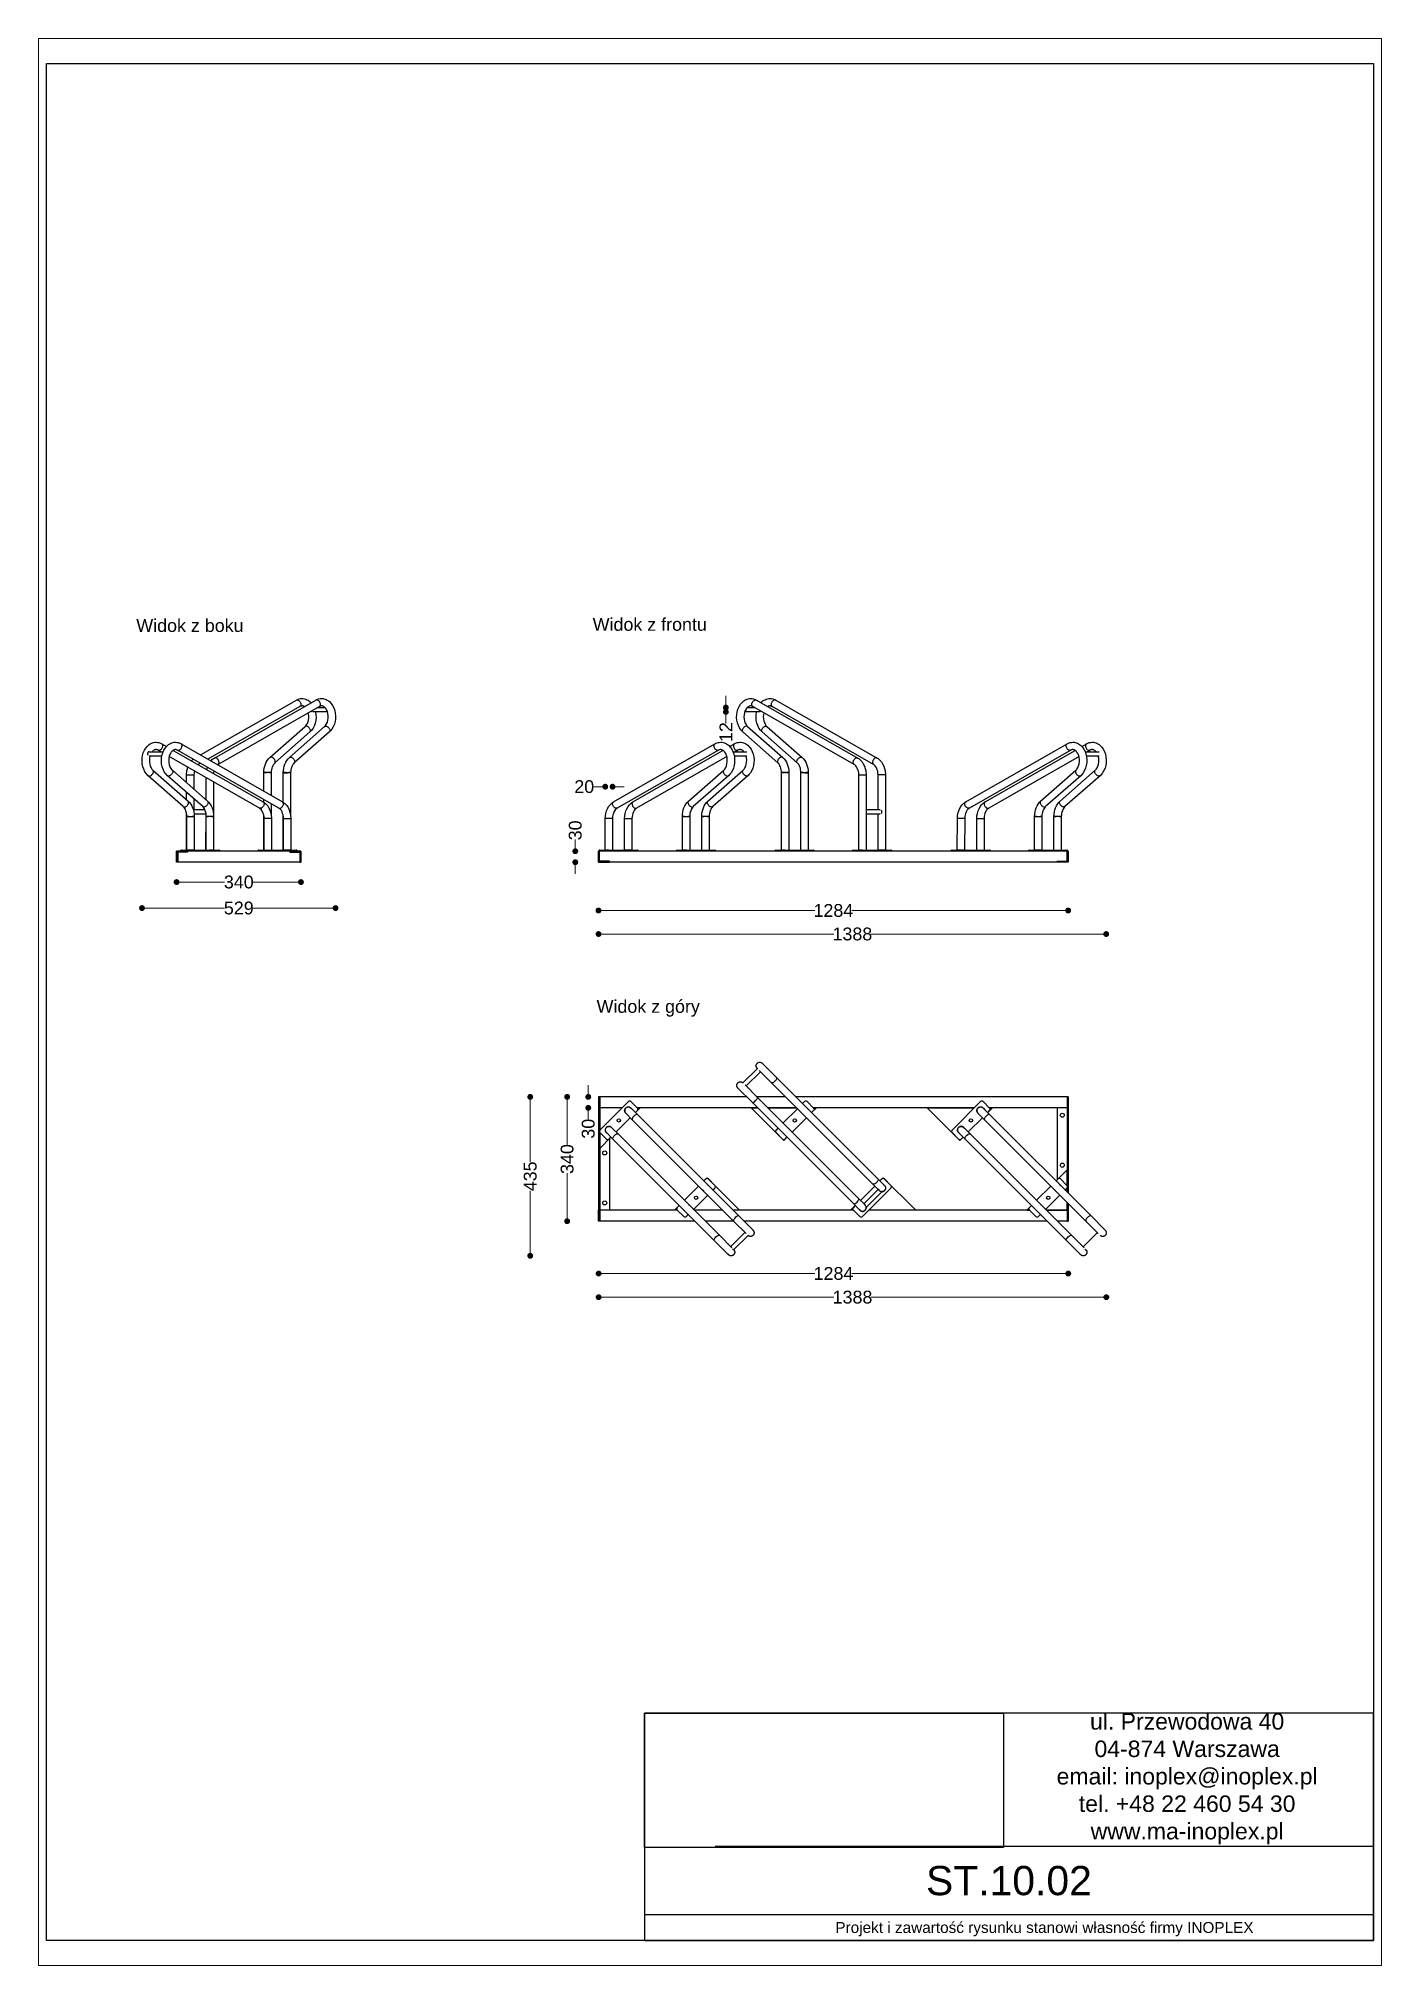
# Paper-space layout 'Układ1' of a CAD drawing. Header units: millimetres. Extents: x 1 to 201, y 2 to 289.
# The model-space entities are those that its viewports show. They can reach past a viewport. Long polylines and large blocks are cut down to what shows.
import ezdxf

# ---------------------------------------------------------------- set-up
doc = ezdxf.new("R2010")
doc.units = ezdxf.units.MM
doc.header["$LTSCALE"] = 3
doc.layers.add('DomyÅ›lny', color=7, linetype='Continuous')
doc.styles.get("Standard").update_dxf_attribs({"font": 'arial.ttf'})
doc.dimstyles.new('MATEUSZ', dxfattribs={"dimtxt": 35, "dimasz": 16, "dimexe": 0.18, "dimexo": 0.0625, "dimgap": 0.09, "dimtad": 0, "dimdec": 0, "dimdsep": 46, "dimtxsty": 'Standard', "dimblk": 'DOT', "dimcen": 0.09, "dimse1": 1, "dimse2": 1, "dimadec": 0, "dimazin": 0, "dimtfac": 1, "dimtdec": 0, "dimtofl": 0, "dimtmove": 0, "dimatfit": 3, "dimfxl": 1, "dimtolj": 1, "dimtzin": 0, "dimlwd": 9, "dimlwe": 9, "dimarcsym": 0})
picture_1 = doc.add_image_def('image1.jpg', size_in_pixel=(1896, 709))

psp = doc.layouts.new('Układ1')

msp = doc.modelspace()

# ---------------------------------------------------------------- texts
for s, p in [('Widok z boku', (10612.2, 28130.3)), ('Widok z frontu', (11859.9, 28133.5)), ('Widok z góry', (11870.6, 27088.9))]:
    msp.add_text(s, height=34.962).set_placement(p)
at = {"attachment_point": 5}
for s, width, gutter_width, heights, insert, char_height in [('ul. Przewodowa 40\\P04-874 Warszawa\\Pemail: inoplex@inoplex.pl\\Ptel. +48 22 460 54 30\\Pwww.ma-inoplex.pl', 1019.877, 1, [432.7], (13485.1, 24994.8), 45), ('ST.10.02', 1993.625, 1, [0], (12997.9, 24715.8), 80), ('Projekt i zawartość rysunku stanowi własność firmy INOPLEX ', 1800.088, 12.5, [70.5], (13095, 24583.6), 30)]:
    msp.add_mtext_dynamic_manual_height_columns(s, width=width, gutter_width=gutter_width, heights=heights, dxfattribs=dict(at, insert=insert, char_height=char_height))

# ---------------------------------------------------------------- blocks, each defined once
blk = doc.blocks.new('_Dot')
at = {"color": 0, "linetype": 'ByBlock', "lineweight": -2}
blk.add_line((-0.5, 0), (-1, 0), dxfattribs=at)
at = {"color": 0, "linetype": 'ByBlock', "const_width": 0.5}
blk.add_lwpolyline([(-0.25, 0, 1), (0.25, 0, 1)], format="xyb", close=True, dxfattribs=at)
blk = doc.blocks.new('*D22')
at = {"color": 0, "lineweight": 9, "transparency": 16777216}
for p, q in [((10643.8, 27375.3), (10853.5, 27375.3)), ((11140.9, 27375.3), (10931.1, 27375.3))]:
    blk.add_line(p, q, dxfattribs=at)
at = {"layer": 'Defpoints', "color": 0, "transparency": 16777216}
for p in [(11156.9, 27900.5), (10627.8, 27777.1), (11156.9, 27375.3)]:
    blk.add_point(p, dxfattribs=at)
at = {"color": 0, "lineweight": 9, "transparency": 16777216, "xscale": 16, "yscale": 16, "zscale": 16, "rotation": 180}
blk.add_blockref('_Dot', (10627.8, 27375.3), dxfattribs=at)
at = {"color": 0, "lineweight": 9, "transparency": 16777216, "xscale": 16, "yscale": 16, "zscale": 16}
blk.add_blockref('_Dot', (11156.9, 27375.3), dxfattribs=at)
at = {"color": 0, "transparency": 16777216, "insert": (10892.3, 27375.3), "char_height": 35, "attachment_point": 5}
blk.add_mtext('\\A1;529', dxfattribs=at)
blk = doc.blocks.new('*D23')
at = {"color": 0, "lineweight": 9, "transparency": 16777216}
for p, q in [((10738.3, 27446.4), (10853.6, 27446.4)), ((11046.3, 27446.4), (10931, 27446.4))]:
    blk.add_line(p, q, dxfattribs=at)
at = {"layer": 'Defpoints', "color": 0, "transparency": 16777216}
for p in [(10722.3, 27500.8), (11062.3, 27500.8), (11062.3, 27446.4)]:
    blk.add_point(p, dxfattribs=at)
at = {"color": 0, "lineweight": 9, "transparency": 16777216, "xscale": 16, "yscale": 16, "zscale": 16, "rotation": 180}
blk.add_blockref('_Dot', (10722.3, 27446.4), dxfattribs=at)
at = {"color": 0, "lineweight": 9, "transparency": 16777216, "xscale": 16, "yscale": 16, "zscale": 16}
blk.add_blockref('_Dot', (11062.3, 27446.4), dxfattribs=at)
at = {"color": 0, "transparency": 16777216, "insert": (10892.3, 27446.4), "char_height": 35, "attachment_point": 5}
blk.add_mtext('\\A1;340', dxfattribs=at)
blk = doc.blocks.new('*D24')
at = {"color": 0, "lineweight": 9, "transparency": 16777216}
for p, q in [((11891.9, 27368.6), (12467.2, 27368.6)), ((13143.9, 27368.6), (12568.5, 27368.6))]:
    blk.add_line(p, q, dxfattribs=at)
at = {"layer": 'Defpoints', "color": 0, "transparency": 16777216}
for p in [(11875.9, 27500.8), (13159.9, 27500.8), (13159.9, 27368.6)]:
    blk.add_point(p, dxfattribs=at)
at = {"color": 0, "lineweight": 9, "transparency": 16777216, "xscale": 16, "yscale": 16, "zscale": 16, "rotation": 180}
blk.add_blockref('_Dot', (11875.9, 27368.6), dxfattribs=at)
at = {"color": 0, "lineweight": 9, "transparency": 16777216, "xscale": 16, "yscale": 16, "zscale": 16}
blk.add_blockref('_Dot', (13159.9, 27368.6), dxfattribs=at)
at = {"color": 0, "transparency": 16777216, "insert": (12517.9, 27368.6), "char_height": 35, "attachment_point": 5}
blk.add_mtext('\\A1;1284', dxfattribs=at)
blk = doc.blocks.new('*D25')
at = {"color": 0, "lineweight": 9, "transparency": 16777216}
for p, q in [((11891.9, 27304.3), (12519.1, 27304.3)), ((13247.8, 27304.3), (12620.6, 27304.3))]:
    blk.add_line(p, q, dxfattribs=at)
at = {"layer": 'Defpoints', "color": 0, "transparency": 16777216}
for p in [(13263.8, 27780.9), (11875.9, 27500.8), (13263.8, 27304.3)]:
    blk.add_point(p, dxfattribs=at)
at = {"color": 0, "lineweight": 9, "transparency": 16777216, "xscale": 16, "yscale": 16, "zscale": 16, "rotation": 180}
blk.add_blockref('_Dot', (11875.9, 27304.3), dxfattribs=at)
at = {"color": 0, "lineweight": 9, "transparency": 16777216, "xscale": 16, "yscale": 16, "zscale": 16}
blk.add_blockref('_Dot', (13263.8, 27304.3), dxfattribs=at)
at = {"color": 0, "transparency": 16777216, "insert": (12569.9, 27304.3), "char_height": 35, "attachment_point": 5}
blk.add_mtext('\\A1;1388', dxfattribs=at)
blk = doc.blocks.new('*D26')
at = {"color": 0, "lineweight": 9, "transparency": 16777216}
for p, q in [((11812.3, 27546.8), (11812.3, 27562.8)), ((11812.3, 27484.8), (11812.3, 27468.8))]:
    blk.add_line(p, q, dxfattribs=at)
at = {"layer": 'Defpoints', "color": 0, "transparency": 16777216}
for p in [(11812.3, 27530.8), (11875.9, 27530.8), (11875.9, 27500.8)]:
    blk.add_point(p, dxfattribs=at)
at = {"color": 0, "lineweight": 9, "transparency": 16777216, "xscale": 16, "yscale": 16, "zscale": 16}
for p, rotation in [((11812.3, 27530.8), 270), ((11812.3, 27500.8), 90)]:
    blk.add_blockref('_Dot', p, dxfattribs=dict(at, rotation=rotation))
at = {"color": 0, "transparency": 16777216, "insert": (11812.3, 27587.8), "char_height": 35, "attachment_point": 5, "rotation": 90}
blk.add_mtext('\\A1;30', dxfattribs=at)
blk = doc.blocks.new('*D27')
at = {"color": 0, "lineweight": 9, "transparency": 16777216}
for p, q in [((11892.2, 26376.1), (12467.5, 26376.1)), ((13144.2, 26376.1), (12568.8, 26376.1))]:
    blk.add_line(p, q, dxfattribs=at)
at = {"layer": 'Defpoints', "color": 0, "transparency": 16777216}
for p in [(11876.2, 26519.1), (13160.2, 26519.1), (13160.2, 26376.1)]:
    blk.add_point(p, dxfattribs=at)
at = {"color": 0, "lineweight": 9, "transparency": 16777216, "xscale": 16, "yscale": 16, "zscale": 16, "rotation": 180}
blk.add_blockref('_Dot', (11876.2, 26376.1), dxfattribs=at)
at = {"color": 0, "lineweight": 9, "transparency": 16777216, "xscale": 16, "yscale": 16, "zscale": 16}
blk.add_blockref('_Dot', (13160.2, 26376.1), dxfattribs=at)
at = {"color": 0, "transparency": 16777216, "insert": (12518.2, 26376.1), "char_height": 35, "attachment_point": 5}
blk.add_mtext('\\A1;1284', dxfattribs=at)
blk = doc.blocks.new('*D28')
at = {"color": 0, "lineweight": 9, "transparency": 16777216}
for p, q in [((11892.2, 26311.4), (12519.4, 26311.4)), ((13248.2, 26311.4), (12620.9, 26311.4))]:
    blk.add_line(p, q, dxfattribs=at)
at = {"layer": 'Defpoints', "color": 0, "transparency": 16777216}
for p in [(11876.2, 26519.1), (13264.2, 26487.5), (13264.2, 26311.4)]:
    blk.add_point(p, dxfattribs=at)
at = {"color": 0, "lineweight": 9, "transparency": 16777216, "xscale": 16, "yscale": 16, "zscale": 16, "rotation": 180}
blk.add_blockref('_Dot', (11876.2, 26311.4), dxfattribs=at)
at = {"color": 0, "lineweight": 9, "transparency": 16777216, "xscale": 16, "yscale": 16, "zscale": 16}
blk.add_blockref('_Dot', (13264.2, 26311.4), dxfattribs=at)
at = {"color": 0, "transparency": 16777216, "insert": (12570.2, 26311.4), "char_height": 35, "attachment_point": 5}
blk.add_mtext('\\A1;1388', dxfattribs=at)
blk = doc.blocks.new('*D29')
at = {"color": 0, "lineweight": 9, "transparency": 16777216}
for p, q in [((11689.2, 26843.1), (11689.2, 26681.4)), ((11689.2, 26440.6), (11689.2, 26602.3))]:
    blk.add_line(p, q, dxfattribs=at)
at = {"layer": 'Defpoints', "color": 0, "transparency": 16777216}
for p in [(11689.2, 26859.1), (13160.2, 26859.1), (13201.8, 26424.6)]:
    blk.add_point(p, dxfattribs=at)
at = {"color": 0, "lineweight": 9, "transparency": 16777216, "xscale": 16, "yscale": 16, "zscale": 16}
for p, rotation in [((11689.2, 26859.1), 90), ((11689.2, 26424.6), 270)]:
    blk.add_blockref('_Dot', p, dxfattribs=dict(at, rotation=rotation))
at = {"color": 0, "transparency": 16777216, "insert": (11689.2, 26641.9), "char_height": 35, "attachment_point": 5, "rotation": 90}
blk.add_mtext('\\A1;435', dxfattribs=at)
blk = doc.blocks.new('*D30')
at = {"color": 0, "lineweight": 9, "transparency": 16777216}
for p, q in [((11790.1, 26843.1), (11790.1, 26727.8)), ((11790.1, 26535.1), (11790.1, 26650.4))]:
    blk.add_line(p, q, dxfattribs=at)
at = {"layer": 'Defpoints', "color": 0, "transparency": 16777216}
for p in [(11790.1, 26859.1), (11876.2, 26859.1), (11876.2, 26519.1)]:
    blk.add_point(p, dxfattribs=at)
at = {"color": 0, "lineweight": 9, "transparency": 16777216, "xscale": 16, "yscale": 16, "zscale": 16}
for p, rotation in [((11790.1, 26859.1), 90), ((11790.1, 26519.1), 270)]:
    blk.add_blockref('_Dot', p, dxfattribs=dict(at, rotation=rotation))
at = {"color": 0, "transparency": 16777216, "insert": (11790.1, 26689.1), "char_height": 35, "attachment_point": 5, "rotation": 90}
blk.add_mtext('\\A1;340', dxfattribs=at)
blk = doc.blocks.new('*D31')
at = {"color": 0, "lineweight": 9, "transparency": 16777216}
for p, q in [((11847.8, 26875.1), (11847.8, 26891.1)), ((11847.8, 26813.1), (11847.8, 26797.1))]:
    blk.add_line(p, q, dxfattribs=at)
at = {"layer": 'Defpoints', "color": 0, "transparency": 16777216}
for p in [(11847.8, 26829.1), (11876.2, 26859.1), (11879.2, 26829.1)]:
    blk.add_point(p, dxfattribs=at)
at = {"color": 0, "lineweight": 9, "transparency": 16777216, "xscale": 16, "yscale": 16, "zscale": 16}
for p, rotation in [((11847.8, 26859.1), 270), ((11847.8, 26829.1), 90)]:
    blk.add_blockref('_Dot', p, dxfattribs=dict(at, rotation=rotation))
at = {"color": 0, "transparency": 16777216, "insert": (11847.8, 26772), "char_height": 35, "attachment_point": 5, "rotation": 90}
blk.add_mtext('\\A1;30', dxfattribs=at)
blk = doc.blocks.new('*D32')
at = {"color": 0, "lineweight": 9, "transparency": 16777216}
for p, q in [((11878.2, 27707.2), (11862.2, 27707.2)), ((11930.2, 27707.2), (11946.2, 27707.2))]:
    blk.add_line(p, q, dxfattribs=at)
at = {"layer": 'Defpoints', "color": 0, "transparency": 16777216}
for p in [(11894.2, 27707.2), (11894.2, 27620.3), (11914.2, 27620.3)]:
    blk.add_point(p, dxfattribs=at)
at = {"color": 0, "lineweight": 9, "transparency": 16777216, "xscale": 16, "yscale": 16, "zscale": 16}
blk.add_blockref('_Dot', (11894.2, 27707.2), dxfattribs=at)
at = {"color": 0, "lineweight": 9, "transparency": 16777216, "xscale": 16, "yscale": 16, "zscale": 16, "rotation": 180}
blk.add_blockref('_Dot', (11914.2, 27707.2), dxfattribs=at)
at = {"color": 0, "transparency": 16777216, "insert": (11836.8, 27707.2), "char_height": 35, "attachment_point": 5}
blk.add_mtext('\\A1;20', dxfattribs=at)
blk = doc.blocks.new('*D33')
at = {"color": 0, "lineweight": 9, "transparency": 16777216}
for p, q in [((12224.1, 27939.7), (12224.1, 27955.7)), ((12224.1, 27895.7), (12224.1, 27879.7))]:
    blk.add_line(p, q, dxfattribs=at)
at = {"layer": 'Defpoints', "color": 0, "transparency": 16777216}
for p in [(12282.4, 27923.7), (12224.1, 27911.7), (12275.5, 27911.7)]:
    blk.add_point(p, dxfattribs=at)
at = {"color": 0, "lineweight": 9, "transparency": 16777216, "xscale": 16, "yscale": 16, "zscale": 16}
for p, rotation in [((12224.1, 27923.7), 270), ((12224.1, 27911.7), 90)]:
    blk.add_blockref('_Dot', p, dxfattribs=dict(at, rotation=rotation))
at = {"color": 0, "transparency": 16777216, "insert": (12224.1, 27856.3), "char_height": 35, "attachment_point": 5, "rotation": 90}
blk.add_mtext('\\A1;12', dxfattribs=at)

# ---------------------------------------------------------------- dimensions: what is measured, and where the dimension line sits
for base, p1, p2, picture, middle in [((12224.1, 27911.7), (12282.4, 27923.7), (12275.5, 27911.7), '*D33', (12224.1, 27856.3)), ((11812.3, 27530.8), (11875.9, 27500.8), (11875.9, 27530.8), '*D26', (11812.3, 27587.8)), ((11847.8, 26829.1), (11876.2, 26859.1), (11879.2, 26829.1), '*D31', (11847.8, 26772)), ((11689.1646, 26859.1327), (13201.8236, 26424.578), (13160.1816, 26859.1327), '*D29', (11689.1646, 26641.8553)), ((11790.1, 26859.1), (11876.2, 26519.1), (11876.2, 26859.1), '*D30', (11790.1, 26689.1))]:
    dim = msp.add_linear_dim(base=base, p1=p1, p2=p2, angle=90, dimstyle='MATEUSZ')
    dim.commit()
    dim.dimension.update_dxf_attribs({"geometry": picture, "text_midpoint": middle})
for base, p1, p2, picture, middle in [((11156.9, 27375.3), (10627.8, 27777.1), (11156.9, 27900.5), '*D22', (10892.3, 27375.3)), ((13263.8, 27304.3), (11875.9, 27500.8), (13263.8, 27780.9), '*D25', (12569.9, 27304.3)), ((11894.2, 27707.2), (11914.2, 27620.3), (11894.2, 27620.3), '*D32', (11836.8, 27707.2)), ((11062.3, 27446.4), (10722.3, 27500.8), (11062.3, 27500.8), '*D23', (10892.3, 27446.4)), ((13159.9, 27368.6), (11875.9, 27500.8), (13159.9, 27500.8), '*D24', (12517.9, 27368.6)), ((13160.2, 26376.1), (11876.2, 26519.1), (13160.2, 26519.1), '*D27', (12518.2, 26376.1)), ((13264.2, 26311.4), (11876.2, 26519.1), (13264.2, 26487.5), '*D28', (12570.2, 26311.4))]:
    dim = msp.add_linear_dim(base=base, p1=p1, p2=p2, dimstyle='MATEUSZ')
    dim.commit()
    dim.dimension.update_dxf_attribs({"geometry": picture, "text_midpoint": middle})

# ---------------------------------------------------------------- linework, layer by layer
for p, q in [((13995, 24809.6), (12194.9, 24809.6)), ((13994.7, 24623), (12001.1, 24623))]:
    msp.add_line(p, q)
for points in [[(10366.2, 24552.5), (10366.2, 29684.6), (13995, 29684.6), (13995, 24552.5)], [(12001.1, 24552.5), (13995, 24552.5), (13995, 25174.2), (12001.1, 25174.2)]]:
    msp.add_lwpolyline(points, close=True)
at = {"layer": 'DomyÅ›lny'}
for p, q in [((10787.5, 27794.2), (11049.7, 27943.9)), ((11059.6, 27926.6), (10807.7, 27782.7)), ((10825.8, 27785.6), (11103, 27943.9)), ((11113, 27926.6), (10835.8, 27768.3)), ((11107.9, 27923.7), (11128.1, 27923.7)), ((12282.4, 27923.7), (12302.6, 27923.7)), ((12574.7, 27768.3), (12297.5, 27926.6)), ((12307.4, 27943.9), (12584.6, 27785.6)), ((12627.6, 27768.3), (12350.3, 27926.6)), ((12360.3, 27943.9), (12637.5, 27785.6)), ((10977.4, 27787.1), (11073.6, 27871.8)), ((11030.7, 27787.1), (11127, 27871.8)), ((11134.9, 27911.7), (11095.2, 27911.7)), ((12315.3, 27911.7), (12275.5, 27911.7)), ((12283.5, 27871.8), (12379.7, 27787.1)), ((12336.4, 27871.8), (12432.6, 27787.1)), ((10681.7, 27824.4), (10694.4, 27817.1)), ((10734.7, 27824.4), (11011.9, 27666.1)), ((11086.9, 27856.8), (10990.6, 27772.1)), ((11140.2, 27856.8), (11044, 27772.1)), ((11916.9, 27666.1), (12194.1, 27824.4)), ((12234.4, 27817.1), (12247.1, 27824.4)), ((12366.4, 27772.1), (12270.2, 27856.8)), ((12419.3, 27772.1), (12323.1, 27856.8)), ((12879.7, 27666.1), (13156.9, 27824.4)), ((13197.2, 27817.1), (13210, 27824.4)), ((10647.2, 27802.8), (10685.4, 27802.8)), ((10681.9, 27790.8), (10647.2, 27790.8)), ((10679.2, 27802.8), (10671.7, 27807)), ((10948.9, 27648.7), (10702.1, 27789.7)), ((10712.7, 27806.6), (10958.9, 27666.1)), ((11002, 27648.7), (10724.7, 27807)), ((10787.5, 27771.2), (10782.4, 27768.3)), ((12204, 27807), (11926.8, 27648.7)), ((11969.9, 27666.1), (12216.1, 27806.6)), ((12226.7, 27789.7), (11979.8, 27648.7)), ((12243.3, 27802.8), (12281, 27802.8)), ((12281, 27790.8), (12246.9, 27790.8)), ((12257.1, 27807), (12249.6, 27802.8)), ((13166.9, 27807), (12889.7, 27648.7)), ((12932.7, 27666.1), (13178.9, 27806.6)), ((13189.5, 27789.7), (12942.7, 27648.7)), ((13206.2, 27802.8), (13244.5, 27802.8)), ((13244.2, 27790.8), (13209.7, 27790.8)), ((13219.9, 27807), (13212.5, 27802.8)), ((10740.7, 27652.6), (10644.5, 27737.3)), ((10657.7, 27752.3), (10754, 27667.5)), ((10793.7, 27652.6), (10697.5, 27737.3)), ((10710.8, 27752.3), (10807, 27667.5)), ((10749.7, 27718), (10749.7, 27739.8)), ((10769.7, 27739.8), (10769.6, 27700.4)), ((10802.9, 27671.1), (10803.1, 27732)), ((10823.1, 27720.6), (10822.8, 27634.8)), ((10960.8, 27695.3), (10960.8, 27745.6)), ((10980.8, 27745.6), (10980.8, 27683.8)), ((11014.1, 27664.7), (11014.1, 27745.6)), ((11034.1, 27745.6), (11034.1, 27626)), ((12121.8, 27667.5), (12218, 27752.3)), ((12231.3, 27737.3), (12135, 27652.6)), ((12174.8, 27667.5), (12271.1, 27752.3)), ((12284.3, 27737.3), (12188.1, 27652.6)), ((12376.3, 27533.8), (12376.3, 27745.6)), ((12396.3, 27745.6), (12396.3, 27533.8)), ((12429.2, 27533.8), (12429.2, 27745.6)), ((12449.2, 27745.6), (12449.2, 27533.8)), ((12587.8, 27533.8), (12587.3, 27739.8)), ((12607.3, 27739.8), (12607.8, 27533.8)), ((12640.5, 27644.5), (12640.2, 27739.8)), ((12660.2, 27739.8), (12660.7, 27533.8)), ((13084.6, 27667.5), (13180.9, 27752.3)), ((13194.1, 27737.3), (13097.9, 27652.6)), ((13137.7, 27667.5), (13233.9, 27752.3)), ((13247.2, 27737.3), (13150.9, 27652.6)), ((10749.6, 27671.4), (10749.6, 27691.4)), ((10769.6, 27673.8), (10769.5, 27644.5)), ((10960.8, 27665), (10960.8, 27672.2)), ((10980.8, 27660.8), (10980.8, 27628.8)), ((10749.2, 27533.8), (10749.5, 27636.6)), ((10750.5, 27533.8), (10750.5, 27626.1)), ((10767.9, 27644.5), (10799.5, 27644.5)), ((10803.1, 27632.5), (10770.2, 27632.5)), ((10770.5, 27626), (10770.5, 27533.8)), ((10802.6, 27533.8), (10802.8, 27635)), ((10803.6, 27533.8), (10803.6, 27626.1)), ((10823.6, 27626), (10823.6, 27533.8)), ((10960.8, 27533.8), (10960.8, 27629.8)), ((10961.8, 27533.8), (10961.6, 27620.3)), ((10981.6, 27620.3), (10981.8, 27533.8)), ((11014.1, 27533.8), (11014.1, 27628.2)), ((11014.8, 27533.8), (11014.6, 27620.3)), ((11034.6, 27620.3), (11034.8, 27533.8)), ((11893.9, 27533.8), (11894.2, 27620.3)), ((11914.2, 27620.3), (11913.9, 27533.8)), ((11947, 27533.8), (11947.2, 27620.3)), ((11967.2, 27620.3), (11967, 27533.8)), ((12105.2, 27533.8), (12105.2, 27626)), ((12125.2, 27626.1), (12125.2, 27533.8)), ((12158.2, 27533.8), (12158.2, 27626)), ((12178.2, 27626.1), (12178.2, 27533.8)), ((12607.6, 27644.5), (12645.7, 27644.5)), ((12645.7, 27632.5), (12607.6, 27632.5)), ((12640.7, 27533.8), (12640.5, 27632.5)), ((12856.8, 27533.8), (12857, 27620.3)), ((12877, 27620.3), (12876.8, 27533.8)), ((12909.8, 27533.8), (12910, 27620.3)), ((12930, 27620.3), (12929.8, 27533.8)), ((13068, 27533.8), (13068, 27626)), ((13088, 27626.1), (13088, 27533.8)), ((13121.1, 27533.8), (13121.1, 27626)), ((13141.1, 27626.1), (13141.1, 27533.8)), ((10722.3, 27500.8), (10722.3, 27530.8)), ((10722.3, 27530.8), (10752.3, 27530.8)), ((10722.3, 27530.8), (10722.3, 27500.8)), ((11062.3, 27530.8), (10722.3, 27530.8)), ((10752.3, 27527.8), (10725.3, 27527.8)), ((10725.3, 27527.8), (10725.3, 27500.8)), ((10733.8, 27530.8), (10733.8, 27533.8)), ((10735.3, 27533.8), (10813.1, 27533.8)), ((10735.3, 27530.8), (10735.3, 27533.8)), ((10752.3, 27530.8), (10752.3, 27527.8)), ((10813.1, 27530.8), (10813.1, 27533.8)), ((10820.1, 27533.8), (10837.8, 27533.8)), ((10820.1, 27530.8), (10820.1, 27533.8)), ((10837.8, 27530.8), (10837.8, 27533.8)), ((10839.3, 27533.8), (10839.3, 27530.8)), ((10945.4, 27530.8), (10945.4, 27533.8)), ((10946.8, 27533.8), (11024.6, 27533.8)), ((10946.8, 27530.8), (10946.8, 27533.8)), ((11024.6, 27530.8), (11024.6, 27533.8)), ((11031.7, 27533.8), (11049.4, 27533.8)), ((11031.7, 27530.8), (11031.7, 27533.8)), ((11062.3, 27530.8), (11032.3, 27530.8)), ((11032.3, 27530.8), (11032.3, 27527.8)), ((11032.3, 27527.8), (11059.3, 27527.8)), ((11049.4, 27530.8), (11049.4, 27533.8)), ((11050.8, 27533.8), (11050.8, 27530.8)), ((11059.3, 27527.8), (11059.3, 27500.8)), ((11062.3, 27500.8), (11062.3, 27530.8)), ((11062.3, 27530.8), (11062.3, 27500.8)), ((11875.9, 27500.8), (11875.9, 27530.8)), ((13159.9, 27530.8), (11875.9, 27530.8)), ((11875.9, 27530.8), (11875.9, 27500.8)), ((11878.9, 27530.8), (11875.9, 27530.8)), ((11877.9, 27530.8), (11877.9, 27533.8)), ((11878.9, 27503.8), (11878.9, 27530.8)), ((11905.9, 27503.8), (11878.9, 27503.8)), ((11879.4, 27533.8), (11897.1, 27533.8)), ((11879.4, 27530.8), (11879.4, 27533.8)), ((11897.1, 27530.8), (11897.1, 27533.8)), ((11904.2, 27533.8), (11981.9, 27533.8)), ((11904.2, 27530.8), (11904.2, 27533.8)), ((11905.9, 27500.8), (11905.9, 27503.8)), ((11981.9, 27530.8), (11981.9, 27533.8)), ((11983.4, 27533.8), (11983.4, 27530.8)), ((12089.5, 27530.8), (12089.5, 27533.8)), ((12091, 27533.8), (12108.6, 27533.8)), ((12091, 27530.8), (12091, 27533.8)), ((12108.6, 27530.8), (12108.6, 27533.8)), ((12115.7, 27533.8), (12193.5, 27533.8)), ((12115.7, 27530.8), (12115.7, 27533.8)), ((12193.5, 27530.8), (12193.5, 27533.8)), ((12194.9, 27533.8), (12194.9, 27530.8)), ((12359.4, 27530.8), (12359.4, 27533.8)), ((12360.8, 27533.8), (12378.5, 27533.8)), ((12360.8, 27530.8), (12360.8, 27533.8)), ((12378.5, 27530.8), (12378.5, 27533.8)), ((12385.6, 27530.8), (12385.6, 27533.8)), ((12385.6, 27533.8), (12463.4, 27533.8)), ((12463.4, 27530.8), (12463.4, 27533.8)), ((12464.8, 27533.8), (12464.8, 27530.8)), ((12570.9, 27530.8), (12570.9, 27533.8)), ((12572.4, 27533.8), (12590.1, 27533.8)), ((12572.4, 27530.8), (12572.4, 27533.8)), ((12590.1, 27530.8), (12590.1, 27533.8)), ((12597.1, 27533.8), (12674.9, 27533.8)), ((12597.1, 27530.8), (12597.1, 27533.8)), ((12674.9, 27530.8), (12674.9, 27533.8)), ((12676.4, 27533.8), (12676.4, 27530.8)), ((12840.8, 27530.8), (12840.8, 27533.8)), ((12842.3, 27533.8), (12859.9, 27533.8)), ((12842.3, 27530.8), (12842.3, 27533.8)), ((12859.9, 27530.8), (12859.9, 27533.8)), ((12867, 27533.8), (12944.8, 27533.8)), ((12867, 27530.8), (12867, 27533.8)), ((12944.8, 27530.8), (12944.8, 27533.8)), ((12946.3, 27533.8), (12946.3, 27530.8)), ((13052.3, 27530.8), (13052.3, 27533.8)), ((13053.8, 27533.8), (13071.5, 27533.8)), ((13053.8, 27530.8), (13053.8, 27533.8)), ((13071.5, 27530.8), (13071.5, 27533.8)), ((13078.6, 27533.8), (13156.3, 27533.8)), ((13078.6, 27530.8), (13078.6, 27533.8)), ((13129.9, 27500.8), (13129.9, 27503.8)), ((13129.9, 27503.8), (13156.9, 27503.8)), ((13156.3, 27530.8), (13156.3, 27533.8)), ((13156.9, 27503.8), (13156.9, 27530.8)), ((13156.9, 27530.8), (13159.9, 27530.8)), ((13157.8, 27533.8), (13157.8, 27530.8)), ((13159.9, 27500.8), (13159.9, 27530.8)), ((13159.9, 27530.8), (13159.9, 27500.8)), ((10725.3, 27500.8), (10722.3, 27500.8)), ((11062.3, 27500.8), (10722.3, 27500.8)), ((11059.3, 27500.8), (11062.3, 27500.8)), ((13159.9, 27500.8), (11875.9, 27500.8)), ((11875.9, 27500.8), (11905.9, 27500.8)), ((13159.9, 27500.8), (13129.9, 27500.8)), ((12269.9, 26896.4), (12311.4, 26937.9)), ((12318.4, 26927.9), (12279.4, 26888.9)), ((12625.8, 26620.5), (12348.6, 26897.7)), ((12362.7, 26911.9), (12639.9, 26634.7)), ((11876.2, 26859.1), (11876.2, 26829.1)), ((12280.9, 26859.1), (11876.2, 26859.1)), ((11879.2, 26859.1), (11876.2, 26859.1)), ((11876.2, 26859.1), (11876.2, 26519.1)), ((11940.5, 26829.1), (11876.2, 26829.1)), ((11879.2, 26859.1), (11879.2, 26766.7)), ((11879.2, 26829.1), (11879.2, 26766.7)), ((11940.5, 26829.1), (11879.2, 26829.1)), ((11957.5, 26846.2), (11879.7, 26768.4)), ((11982.2, 26828.5), (11964.6, 26846.2)), ((11976.9, 26816.1), (11990, 26829.1)), ((11976.9, 26816.1), (11982.2, 26821.4)), ((12310.9, 26829.1), (11981.6, 26829.1)), ((11990, 26829.1), (11981.6, 26829.1)), ((12382.4, 26740.1), (12293.3, 26829.1)), ((12293.3, 26829.1), (12310.9, 26829.1)), ((12572.9, 26567.2), (12295.7, 26844.4)), ((12387.2, 26859.1), (12309.2, 26859.1)), ((12309.8, 26858.5), (12587, 26581.3)), ((12417.2, 26829.1), (12339.2, 26829.1)), ((12339.2, 26829.1), (12417.2, 26829.1)), ((12419.5, 26826.8), (12380.5, 26787.8)), ((13160.2, 26859.1), (12415.4, 26859.1)), ((12438.9, 26846.2), (12433.7, 26840.9)), ((12463.7, 26828.5), (12446, 26846.2)), ((12471.4, 26829.1), (12458.4, 26816.2)), ((12458.4, 26816.2), (12463.7, 26821.4)), ((12903.3, 26829.1), (12463, 26829.1)), ((12463, 26829.1), (12471.4, 26829.1)), ((12863.8, 26740.1), (12774.8, 26829.1)), ((12774.8, 26829.1), (12903.3, 26829.1)), ((12920.4, 26846.2), (12842.6, 26768.4)), ((12945.1, 26828.5), (12927.4, 26846.2)), ((12952.8, 26829.1), (12939.8, 26816.1)), ((12939.8, 26816.1), (12945.1, 26821.4)), ((13160.2, 26829.1), (12944.5, 26829.1)), ((12944.5, 26829.1), (12952.8, 26829.1)), ((13130.2, 26829.1), (13130.2, 26632.9)), ((13157.2, 26859.1), (13157.2, 26615.3)), ((13157.2, 26859.1), (13160.2, 26859.1)), ((13160.2, 26859.1), (13160.2, 26829.1)), ((13160.2, 26859.1), (13160.2, 26595.7)), ((11923.9, 26763.1), (11962.8, 26802)), ((11923.9, 26763.1), (11962.8, 26802)), ((12245.3, 26519.5), (11968.1, 26796.7)), ((11982.2, 26810.8), (12259.5, 26533.6)), ((12366.4, 26773.6), (12361.1, 26768.4)), ((12444.3, 26802), (12405.3, 26763)), ((12405.3, 26763), (12444.3, 26802)), ((12925.7, 26802), (12886.8, 26763.1)), ((12886.8, 26763.1), (12925.7, 26802)), ((13208.2, 26519.5), (12931, 26796.7)), ((12945.1, 26810.8), (13222.3, 26533.6)), ((11879.2, 26762), (11879.2, 26519.1)), ((11879.2, 26762), (11879.2, 26718.4)), ((11879.2, 26718.4), (11909.8, 26748.9)), ((11879.7, 26761.3), (11897.4, 26743.6)), ((11904.5, 26743.6), (11909.8, 26748.9)), ((11906.2, 26745.4), (11906.2, 26549.1)), ((12192.3, 26466.4), (11915.1, 26743.6)), ((11929.2, 26757.8), (12206.4, 26480.6)), ((12361.1, 26761.3), (12378.8, 26743.6)), ((12391.1, 26748.9), (12382.4, 26740.1)), ((12385.9, 26743.6), (12391.1, 26748.9)), ((12842.6, 26761.3), (12860.2, 26743.6)), ((12872.6, 26748.9), (12863.8, 26740.1)), ((12867.3, 26743.6), (12872.6, 26748.9)), ((13155.1, 26466.4), (12877.9, 26743.6)), ((12892.1, 26757.8), (13169.3, 26480.6)), ((13157.2, 26659.9), (13126.6, 26629.3)), ((13157.2, 26616.3), (13157.2, 26659.9)), ((12110.7, 26576.3), (12149.6, 26615.2)), ((12149.6, 26615.2), (12110.7, 26576.3)), ((12163.7, 26629.3), (12172.6, 26638.2)), ((12169, 26634.6), (12163.7, 26629.3)), ((12172.6, 26638.2), (12261.6, 26549.1)), ((12193.8, 26616.9), (12176.1, 26634.6)), ((12188.5, 26604.6), (12193.8, 26609.9)), ((12592.1, 26576.2), (12631.1, 26615.2)), ((12631.1, 26615.2), (12592.1, 26576.2)), ((12597.4, 26532.1), (12675.2, 26609.9)), ((12601.3, 26567.1), (12640.2, 26606.1)), ((12645.2, 26629.4), (12654, 26638.2)), ((12650.5, 26634.6), (12645.2, 26629.4)), ((12654, 26638.2), (12743, 26549.1)), ((12675.2, 26616.9), (12657.5, 26634.6)), ((13112.5, 26615.2), (13073.6, 26576.3)), ((13112.5, 26615.2), (13073.6, 26576.3)), ((13131.9, 26634.6), (13126.6, 26629.3)), ((13156.6, 26616.9), (13139, 26634.6)), ((13151.3, 26604.6), (13156.6, 26609.9)), ((13157.2, 26598.7), (13157.2, 26611.6)), ((13157.2, 26610.5), (13157.2, 26598.7)), ((12083.6, 26549.1), (12096.6, 26562.1)), ((12096.6, 26562.1), (12091.3, 26556.8)), ((12135.5, 26551.5), (12174.3, 26590.4)), ((12565, 26549.1), (12577.9, 26562.1)), ((12577.9, 26562.1), (12572.7, 26556.8)), ((12650.3, 26599.1), (12607.8, 26556.7)), ((13059.4, 26562.1), (13046.4, 26549.1)), ((13059.4, 26562.1), (13054.1, 26556.8)), ((13098.3, 26551.5), (13137.2, 26590.4)), ((13157.2, 26570.5), (13157.2, 26519.1)), ((13157.2, 26549.1), (13157.2, 26570.5)), ((13160.2, 26567.5), (13160.2, 26519.1)), ((11876.2, 26519.1), (11876.2, 26549.1)), ((12091.9, 26549.1), (11876.2, 26549.1)), ((12139.6, 26519.1), (11876.2, 26519.1)), ((11879.2, 26519.1), (11876.2, 26519.1)), ((12091.9, 26549.1), (12083.6, 26549.1)), ((12091.3, 26549.8), (12108.9, 26532.1)), ((12116, 26532.1), (12121.3, 26537.4)), ((12215.6, 26549.1), (12137.9, 26549.1)), ((12215.6, 26549.1), (12137.9, 26549.1)), ((12245.6, 26519.1), (12167.9, 26519.1)), ((12573.3, 26549.1), (12243.9, 26549.1)), ((12261.6, 26549.1), (12243.9, 26549.1)), ((13102.4, 26519.1), (12273.9, 26519.1)), ((12573.3, 26549.1), (12565, 26549.1)), ((12572.7, 26549.8), (12590.4, 26532.1)), ((13054.8, 26549.1), (12614.5, 26549.1)), ((12743, 26549.1), (12614.5, 26549.1)), ((13046.4, 26549.1), (13054.8, 26549.1)), ((13054.1, 26549.8), (13071.8, 26532.1)), ((13078.9, 26532.1), (13084.2, 26537.4)), ((13160.2, 26549.1), (13100.7, 26549.1)), ((13100.7, 26549.1), (13157.2, 26549.1)), ((13160.2, 26519.1), (13130.7, 26519.1)), ((13157.2, 26519.1), (13160.2, 26519.1)), ((13160.2, 26519.1), (13160.2, 26549.1)), ((12236.7, 26449), (12276.2, 26488.6)), ((12285.7, 26481.1), (12245.2, 26440.6)), ((13239.6, 26488.1), (13199.8, 26448.3)), ((13208.4, 26440), (13208.7, 26440.3)), ((13208.7, 26440.3), (13209.1, 26440.7))]:
    msp.add_line(p, q, dxfattribs=at)
for points in [[(11049.1, 27943.6, 0), (11049.6, 27943.9, 0)], [(11049.7, 27943.9, 0), (11053.4, 27945.8, 0), (11057.3, 27947.1, 0), (11061.3, 27947.9, 0), (11065.4, 27948.2, 0)], [(11049.7, 27943.9, 0), (11050.2, 27944.2, 0), (11050.8, 27944.4, 0), (11051.4, 27944.5, 0), (11052, 27944.5, 0)], [(11052, 27944.5, 0), (11052.5, 27944.5, 0), (11053.1, 27944.4, 0), (11053.8, 27944.2, 0), (11054.4, 27944, 0), (11055.7, 27943.3, 0), (11057.1, 27942.4, 0), (11058.3, 27941.2, 0), (11059.4, 27939.9, 0), (11060.4, 27938.4, 0), (11061.1, 27936.9, 0), (11061.7, 27935.4, 0), (11062, 27933.9, 0), (11062.2, 27932.4, 0), (11062.1, 27930.9, 0), (11062, 27930.2, 0), (11061.8, 27929.5, 0), (11061.6, 27928.9, 0), (11061.3, 27928.3, 0), (11061, 27927.8, 0), (11060.6, 27927.3, 0), (11060.1, 27926.9, 0), (11059.6, 27926.6, 0)], [(11071.8, 27926.1, 0), (11070.2, 27927, 0), (11068.6, 27927.7, 0), (11067.2, 27928, 0), (11065.7, 27928.2, 0), (11064.2, 27928.1, 0), (11062.7, 27927.8, 0), (11061.2, 27927.3, 0), (11059.6, 27926.6, 0)], [(11065.4, 27948.2, 0), (11068.8, 27948, 0), (11072.2, 27947.4, 0), (11075.6, 27946.4, 0), (11078.8, 27945.1, 0), (11081.8, 27943.4, 0), (11084.8, 27941.4, 0), (11087.5, 27939.1, 0), (11090.1, 27936.5, 0)], [(11103, 27943.9, 0), (11106.8, 27945.8, 0), (11110.7, 27947.1, 0), (11114.7, 27947.9, 0), (11118.8, 27948.2, 0)], [(11105.3, 27944.5, 0), (11104.7, 27944.5, 0), (11104.1, 27944.4, 0), (11103.6, 27944.2, 0), (11103, 27943.9, 0)], [(11113, 27926.6, 0), (11113.5, 27926.9, 0), (11113.9, 27927.3, 0), (11114.3, 27927.8, 0), (11114.7, 27928.3, 0), (11115, 27928.9, 0), (11115.2, 27929.5, 0), (11115.4, 27930.2, 0), (11115.5, 27930.9, 0), (11115.6, 27932.4, 0), (11115.4, 27933.9, 0), (11115, 27935.4, 0), (11114.5, 27936.9, 0), (11113.8, 27938.4, 0), (11112.8, 27939.9, 0), (11111.7, 27941.2, 0), (11110.4, 27942.4, 0), (11109.1, 27943.3, 0), (11107.8, 27944, 0), (11107.1, 27944.2, 0), (11106.5, 27944.4, 0), (11105.9, 27944.5, 0), (11105.3, 27944.5, 0)], [(11127, 27871.8, 0), (11128.4, 27873.2, 0), (11129.8, 27874.9, 0), (11132.4, 27878.9, 0), (11134.6, 27883.8, 0), (11136, 27889.2, 0), (11136.8, 27895, 0), (11136.9, 27901, 0), (11136.1, 27906.9, 0), (11134.7, 27912.4, 0), (11132.5, 27917.4, 0), (11129.9, 27921.5, 0), (11128.5, 27923.2, 0), (11127, 27924.6, 0), (11125.6, 27925.8, 0), (11124.1, 27926.8, 0), (11122.6, 27927.4, 0), (11121.2, 27927.9, 0), (11119.9, 27928.1, 0), (11118.6, 27928.2, 0), (11117.2, 27928.1, 0), (11115.8, 27927.8, 0), (11114.4, 27927.3, 0), (11113, 27926.6, 0)], [(11118.8, 27948.2, 0), (11122, 27948, 0), (11125.2, 27947.5, 0), (11128.4, 27946.6, 0), (11131.5, 27945.4, 0), (11134.4, 27943.9, 0), (11137.2, 27942.1, 0), (11139.9, 27940, 0), (11144.7, 27935, 0), (11148.8, 27929.3, 0), (11152.1, 27922.7, 0), (11154.6, 27915.7, 0), (11156.2, 27908.2, 0), (11156.9, 27900.5, 0), (11156.7, 27892.7, 0), (11155.6, 27885, 0), (11153.6, 27877.7, 0), (11150.8, 27870.9, 0), (11147.1, 27864.6, 0), (11143.9, 27860.5, 0), (11140.2, 27856.8, 0)], [(12270.2, 27856.8, 0), (12265.4, 27861.8, 0), (12261.4, 27867.7, 0), (12258.1, 27874.2, 0), (12255.7, 27881.4, 0), (12254.2, 27888.9, 0), (12253.5, 27896.6, 0), (12253.8, 27904.4, 0), (12255, 27912.1, 0), (12257, 27919.4, 0), (12260, 27926.2, 0), (12263.7, 27932.4, 0), (12268.2, 27937.8, 0), (12273.3, 27942.1, 0), (12276.1, 27943.9, 0), (12279.1, 27945.4, 0), (12282.1, 27946.6, 0), (12285.2, 27947.5, 0), (12288.4, 27948, 0), (12291.7, 27948.2, 0)], [(12297.5, 27926.6, 0), (12296, 27927.3, 0), (12294.6, 27927.8, 0), (12293.2, 27928.1, 0), (12291.9, 27928.2, 0), (12290.5, 27928.1, 0), (12289.2, 27927.9, 0), (12287.8, 27927.4, 0), (12286.4, 27926.8, 0), (12284.9, 27925.8, 0), (12283.4, 27924.6, 0), (12281.9, 27923.2, 0), (12280.5, 27921.5, 0), (12279.1, 27919.6, 0), (12276.8, 27915, 0), (12275, 27909.7, 0), (12273.9, 27904, 0), (12273.5, 27898, 0), (12273.9, 27892.1, 0), (12275.1, 27886.4, 0), (12276.9, 27881.3, 0), (12279.3, 27876.8, 0), (12281.3, 27874, 0), (12283.5, 27871.8, 0)], [(12291.7, 27948.2, 0), (12295.8, 27947.9, 0), (12299.8, 27947.1, 0), (12303.7, 27945.8, 0), (12307.4, 27943.9, 0)], [(12297.4, 27926.6, 0), (12297, 27926.9, 0), (12296.5, 27927.3, 0), (12296.1, 27927.8, 0), (12295.8, 27928.3, 0), (12295.5, 27928.9, 0), (12295.2, 27929.5, 0), (12295.1, 27930.2, 0), (12294.9, 27930.9, 0), (12294.9, 27932.4, 0), (12295.1, 27933.9, 0), (12295.4, 27935.4, 0), (12295.9, 27936.9, 0), (12296.7, 27938.4, 0), (12297.6, 27939.9, 0), (12298.8, 27941.2, 0), (12300, 27942.4, 0), (12301.3, 27943.3, 0), (12302.7, 27944, 0), (12303.3, 27944.2, 0), (12303.9, 27944.4, 0), (12304.5, 27944.5, 0), (12305.1, 27944.5, 0)], [(12305.1, 27944.5, 0), (12305.7, 27944.5, 0), (12306.3, 27944.4, 0), (12306.9, 27944.2, 0), (12307.4, 27943.9, 0)], [(12320.1, 27936.7, 0), (12322.6, 27939.2, 0), (12325.4, 27941.5, 0), (12328.3, 27943.5, 0), (12331.3, 27945.1, 0), (12334.5, 27946.5, 0), (12337.8, 27947.4, 0), (12341.2, 27948, 0), (12344.6, 27948.2, 0)], [(12350.3, 27926.6, 0), (12348.8, 27927.3, 0), (12347.3, 27927.8, 0), (12345.8, 27928.1, 0), (12344.4, 27928.2, 0), (12342.9, 27928.1, 0), (12341.5, 27927.7, 0), (12340, 27927.1, 0), (12338.4, 27926.2, 0)], [(12344.6, 27948.2, 0), (12348.6, 27947.9, 0), (12352.7, 27947.1, 0), (12356.6, 27945.8, 0), (12360.3, 27943.9, 0)], [(12358, 27944.5, 0), (12357.4, 27944.5, 0), (12356.8, 27944.4, 0), (12356.2, 27944.2, 0), (12355.6, 27944, 0), (12354.2, 27943.3, 0), (12352.9, 27942.4, 0), (12351.7, 27941.2, 0), (12350.5, 27939.9, 0), (12349.6, 27938.4, 0), (12348.8, 27936.9, 0), (12348.3, 27935.4, 0), (12347.9, 27933.9, 0), (12347.8, 27932.4, 0), (12347.8, 27930.9, 0), (12347.9, 27930.2, 0), (12348.1, 27929.5, 0), (12348.4, 27928.9, 0), (12348.7, 27928.3, 0), (12349, 27927.8, 0), (12349.4, 27927.3, 0), (12349.9, 27926.9, 0), (12350.3, 27926.6, 0)], [(12360.3, 27943.9, 0), (12359.8, 27944.2, 0), (12359.2, 27944.4, 0), (12358.6, 27944.5, 0), (12358, 27944.5, 0)], [(11073.6, 27871.8, 0), (11074.9, 27873.1, 0), (11077.5, 27876.3, 0), (11079.8, 27880.3, 0), (11081.6, 27885, 0), (11082.8, 27890.1, 0), (11083.5, 27895.5, 0), (11083.5, 27901, 0), (11083.1, 27905.1, 0), (11082.3, 27909, 0)], [(11086.9, 27856.8, 0), (11087.3, 27857.3, 0), (11087.6, 27857.8, 0), (11087.9, 27858.4, 0), (11088.1, 27859.1, 0), (11088.2, 27859.8, 0), (11088.2, 27860.5, 0), (11088.2, 27861.3, 0), (11088, 27862.1, 0), (11087.6, 27863.6, 0), (11086.9, 27865.2, 0), (11085.9, 27866.7, 0), (11084.7, 27868.3, 0), (11083.3, 27869.7, 0), (11081.7, 27871, 0), (11080.1, 27871.9, 0), (11078.5, 27872.5, 0), (11077.7, 27872.7, 0), (11077.1, 27872.8, 0), (11076.4, 27872.8, 0), (11075.8, 27872.8, 0), (11075.2, 27872.6, 0), (11074.6, 27872.4, 0), (11074.1, 27872.2, 0), (11073.6, 27871.8, 0)], [(11102.2, 27911.7, 0), (11103.3, 27904.1, 0), (11103.6, 27896.3, 0), (11102.9, 27888.6, 0), (11101.3, 27881.2, 0), (11098.9, 27874.1, 0), (11095.6, 27867.6, 0), (11091.6, 27861.8, 0), (11086.9, 27856.8, 0)], [(11091, 27914, 0), (11091.4, 27913.4, 0), (11091.8, 27912.9, 0), (11092.3, 27912.4, 0), (11092.8, 27912.1, 0)], [(11127, 27871.8, 0), (11127.4, 27872.2, 0), (11128, 27872.4, 0), (11128.5, 27872.6, 0), (11129.1, 27872.8, 0), (11129.8, 27872.8, 0), (11130.4, 27872.8, 0), (11131.1, 27872.7, 0), (11131.8, 27872.5, 0), (11133.4, 27871.9, 0), (11135, 27871, 0), (11136.6, 27869.7, 0), (11138.1, 27868.3, 0), (11139.3, 27866.7, 0), (11140.3, 27865.2, 0), (11140.9, 27863.6, 0), (11141.4, 27862.1, 0), (11141.5, 27861.3, 0), (11141.6, 27860.5, 0), (11141.6, 27859.8, 0), (11141.5, 27859.1, 0), (11141.3, 27858.4, 0), (11141, 27857.8, 0), (11140.7, 27857.3, 0), (11140.2, 27856.8, 0)], [(11132.6, 27917.3, 0), (11132.8, 27915.9, 0), (11132.9, 27915.3, 0), (11133.2, 27914.6, 0), (11133.5, 27914, 0), (11133.8, 27913.5, 0), (11134.2, 27913, 0), (11134.6, 27912.5, 0)], [(12283.5, 27871.8, 0), (12283, 27872.2, 0), (12282.5, 27872.4, 0), (12281.9, 27872.6, 0), (12281.3, 27872.8, 0), (12280.7, 27872.8, 0), (12280, 27872.8, 0), (12279.3, 27872.7, 0), (12278.6, 27872.5, 0), (12277, 27871.9, 0), (12275.4, 27871, 0), (12273.8, 27869.7, 0), (12272.4, 27868.3, 0), (12271.1, 27866.7, 0), (12270.2, 27865.2, 0), (12269.5, 27863.6, 0), (12269, 27862.1, 0), (12268.9, 27861.3, 0), (12268.8, 27860.5, 0), (12268.9, 27859.8, 0), (12269, 27859.1, 0), (12269.2, 27858.4, 0), (12269.4, 27857.8, 0), (12269.8, 27857.3, 0), (12270.2, 27856.8, 0)], [(12277, 27916.4, 0), (12276.8, 27915.5, 0), (12276.5, 27914.6, 0), (12276.1, 27913.8, 0), (12275.6, 27913.1, 0)], [(12323.1, 27856.8, 0), (12318.4, 27861.8, 0), (12314.3, 27867.6, 0), (12311.1, 27874.1, 0), (12308.7, 27881.2, 0), (12307.1, 27888.6, 0), (12306.4, 27896.3, 0), (12306.6, 27904, 0), (12307.8, 27911.7, 0)], [(12318.9, 27914.3, 0), (12318.5, 27913.7, 0), (12318.1, 27913.2, 0), (12317.7, 27912.7, 0), (12317.3, 27912.3, 0), (12316.8, 27912, 0), (12316.3, 27911.8, 0), (12315.8, 27911.7, 0), (12315.3, 27911.7, 0)], [(12323.1, 27856.8, 0), (12322.7, 27857.3, 0), (12322.3, 27857.8, 0), (12322, 27858.4, 0), (12321.9, 27859.1, 0), (12321.8, 27859.8, 0), (12321.7, 27860.5, 0), (12321.8, 27861.3, 0), (12321.9, 27862.1, 0), (12322.4, 27863.6, 0), (12323.1, 27865.2, 0), (12324, 27866.7, 0), (12325.3, 27868.3, 0), (12326.7, 27869.7, 0), (12328.3, 27871, 0), (12329.9, 27871.9, 0), (12331.5, 27872.5, 0), (12332.2, 27872.7, 0), (12332.9, 27872.8, 0), (12333.6, 27872.8, 0), (12334.2, 27872.8, 0), (12334.8, 27872.6, 0), (12335.4, 27872.4, 0), (12335.9, 27872.2, 0), (12336.4, 27871.8, 0)], [(12327.7, 27909.3, 0), (12326.7, 27904, 0), (12326.4, 27898.4, 0), (12326.7, 27892.9, 0), (12327.6, 27887.6, 0), (12329.2, 27882.7, 0), (12331.3, 27878.3, 0), (12333.7, 27874.6, 0), (12335, 27873.1, 0), (12336.4, 27871.8, 0)], [(10644.5, 27737.3, 0), (10639.7, 27742.3, 0), (10635.7, 27748.1, 0), (10632.4, 27754.7, 0), (10630, 27761.8, 0), (10628.4, 27769.3, 0), (10627.8, 27777.1, 0), (10628, 27784.9, 0), (10629.2, 27792.5, 0), (10631.3, 27799.9, 0), (10634.2, 27806.7, 0), (10637.9, 27812.9, 0), (10642.4, 27818.2, 0), (10647.6, 27822.6, 0), (10650.4, 27824.4, 0), (10653.3, 27825.9, 0), (10656.4, 27827.1, 0), (10659.5, 27828, 0), (10662.7, 27828.5, 0), (10665.9, 27828.7, 0)], [(10665.9, 27828.7, 0), (10670, 27828.4, 0), (10674, 27827.6, 0), (10677.9, 27826.2, 0), (10681.7, 27824.4, 0)], [(10681.7, 27824.4, 0), (10682.2, 27824, 0), (10682.7, 27823.5, 0), (10683.2, 27823, 0), (10683.5, 27822.4, 0), (10683.8, 27821.7, 0), (10684, 27820.9, 0), (10684.2, 27820.1, 0), (10684.2, 27819.3, 0), (10684.1, 27817.5, 0), (10683.8, 27815.8, 0), (10683.2, 27814.2, 0), (10682.4, 27812.4, 0), (10681.2, 27810.8, 0), (10679.9, 27809.3, 0), (10678.4, 27808, 0), (10677.7, 27807.6, 0), (10676.9, 27807.2, 0), (10676.2, 27806.8, 0), (10675.5, 27806.6, 0), (10674.8, 27806.5, 0), (10674.1, 27806.4, 0), (10673.5, 27806.5, 0), (10672.9, 27806.6, 0), (10672.3, 27806.8, 0), (10671.7, 27807, 0)], [(10697.5, 27737.3, 0), (10692.7, 27742.3, 0), (10688.7, 27748.1, 0), (10685.4, 27754.7, 0), (10683, 27761.8, 0), (10681.5, 27769.3, 0), (10680.8, 27777.1, 0), (10681.1, 27784.9, 0), (10682.3, 27792.5, 0), (10684.3, 27799.9, 0), (10687.2, 27806.7, 0), (10691, 27812.9, 0), (10695.5, 27818.2, 0), (10700.6, 27822.6, 0), (10703.4, 27824.4, 0), (10706.3, 27825.9, 0), (10709.4, 27827.1, 0), (10712.5, 27828, 0), (10715.7, 27828.5, 0), (10719, 27828.7, 0)], [(10719, 27828.7, 0), (10723, 27828.4, 0), (10727.1, 27827.6, 0), (10731, 27826.2, 0), (10734.7, 27824.4, 0)], [(10724.7, 27807, 0), (10725.3, 27806.8, 0), (10725.9, 27806.6, 0), (10726.5, 27806.5, 0), (10727.2, 27806.4, 0), (10727.8, 27806.5, 0), (10728.5, 27806.6, 0), (10729.2, 27806.8, 0), (10730, 27807.2, 0), (10730.7, 27807.6, 0), (10732.2, 27808.6, 0), (10733.6, 27810, 0), (10734.9, 27811.6, 0), (10735.9, 27813.3, 0), (10736.6, 27815, 0), (10737, 27816.7, 0), (10737.3, 27818.4, 0), (10737.3, 27819.3, 0), (10737.2, 27820.1, 0), (10737.1, 27820.9, 0), (10736.9, 27821.7, 0), (10736.6, 27822.4, 0), (10736.2, 27823, 0), (10735.8, 27823.5, 0), (10735.3, 27824, 0), (10734.7, 27824.4, 0)], [(12204.1, 27807, 0), (12203.5, 27806.8, 0), (12202.9, 27806.6, 0), (12202.3, 27806.5, 0), (12201.6, 27806.4, 0), (12201, 27806.5, 0), (12200.3, 27806.6, 0), (12199.6, 27806.8, 0), (12198.8, 27807.2, 0), (12198.1, 27807.6, 0), (12196.6, 27808.6, 0), (12195.1, 27810, 0), (12193.9, 27811.6, 0), (12192.9, 27813.3, 0), (12192.2, 27815, 0), (12191.7, 27816.7, 0), (12191.5, 27818.4, 0), (12191.5, 27819.3, 0), (12191.6, 27820.1, 0), (12191.7, 27820.9, 0), (12191.9, 27821.7, 0), (12192.2, 27822.4, 0), (12192.6, 27823, 0), (12193, 27823.5, 0), (12193.5, 27824, 0), (12194.1, 27824.4, 0)], [(12194.1, 27824.4, 0), (12197.8, 27826.2, 0), (12201.7, 27827.6, 0), (12205.7, 27828.4, 0), (12209.8, 27828.7, 0)], [(12194.1, 27824.4, 0), (12194.5, 27824.6, 0), (12194.9, 27824.8, 0)], [(12209.8, 27828.7, 0), (12213.1, 27828.5, 0), (12216.3, 27828, 0), (12219.5, 27827.1, 0), (12222.5, 27825.9, 0), (12225.5, 27824.3, 0), (12228.3, 27822.5, 0), (12230.9, 27820.4, 0), (12235.8, 27815.5, 0), (12239.9, 27809.7, 0), (12243.2, 27803.2, 0), (12245.6, 27796.1, 0), (12247.2, 27788.6, 0), (12248, 27780.9, 0), (12247.8, 27773.2, 0), (12246.7, 27765.5, 0), (12244.7, 27758.2, 0), (12241.8, 27751.3, 0), (12238.2, 27745.1, 0), (12234.9, 27741, 0), (12231.3, 27737.3, 0)], [(12247.1, 27824.4, 0), (12246.6, 27824, 0), (12246.1, 27823.5, 0), (12245.6, 27823, 0), (12245.3, 27822.4, 0), (12245, 27821.7, 0), (12244.7, 27820.9, 0), (12244.6, 27820.1, 0), (12244.5, 27819.3, 0), (12244.6, 27817.5, 0), (12245, 27815.8, 0), (12245.6, 27814.2, 0), (12246.4, 27812.4, 0), (12247.5, 27810.8, 0), (12248.9, 27809.3, 0), (12250.3, 27808, 0), (12251.1, 27807.6, 0), (12251.9, 27807.2, 0), (12252.6, 27806.8, 0), (12253.3, 27806.6, 0), (12254, 27806.5, 0), (12254.7, 27806.4, 0), (12255.3, 27806.5, 0), (12255.9, 27806.6, 0), (12256.5, 27806.8, 0), (12257.1, 27807, 0)], [(12247.1, 27824.4, 0), (12250.8, 27826.2, 0), (12254.8, 27827.6, 0), (12258.8, 27828.4, 0), (12262.9, 27828.7, 0)], [(12262.9, 27828.7, 0), (12266.1, 27828.5, 0), (12269.3, 27828, 0), (12272.5, 27827.1, 0), (12275.6, 27825.9, 0), (12278.5, 27824.3, 0), (12281.3, 27822.5, 0), (12284, 27820.4, 0), (12288.8, 27815.5, 0), (12292.9, 27809.7, 0), (12296.2, 27803.2, 0), (12298.7, 27796.1, 0), (12300.3, 27788.6, 0), (12301, 27780.9, 0), (12300.8, 27773.2, 0), (12299.7, 27765.5, 0), (12297.7, 27758.2, 0), (12294.8, 27751.3, 0), (12291.2, 27745.1, 0), (12287.9, 27741, 0), (12284.3, 27737.3, 0)], [(13166.9, 27807, 0), (13166.3, 27806.8, 0), (13165.7, 27806.6, 0), (13165.1, 27806.5, 0), (13164.5, 27806.4, 0), (13163.8, 27806.5, 0), (13163.1, 27806.6, 0), (13162.4, 27806.8, 0), (13161.7, 27807.2, 0), (13160.9, 27807.6, 0), (13159.4, 27808.6, 0), (13158, 27810, 0), (13156.8, 27811.6, 0), (13155.8, 27813.3, 0), (13155.1, 27815, 0), (13154.6, 27816.7, 0), (13154.4, 27818.4, 0), (13154.4, 27819.3, 0), (13154.4, 27820.1, 0), (13154.6, 27820.9, 0), (13154.8, 27821.7, 0), (13155.1, 27822.4, 0), (13155.4, 27823, 0), (13155.9, 27823.5, 0), (13156.4, 27824, 0), (13156.9, 27824.4, 0)], [(13156.9, 27824.4, 0), (13160.7, 27826.2, 0), (13164.6, 27827.6, 0), (13168.6, 27828.4, 0), (13172.7, 27828.7, 0)], [(13172.7, 27828.7, 0), (13175.9, 27828.5, 0), (13179.2, 27828, 0), (13182.3, 27827.1, 0), (13185.4, 27825.9, 0), (13188.3, 27824.3, 0), (13191.1, 27822.5, 0), (13193.8, 27820.4, 0), (13198.6, 27815.5, 0), (13202.7, 27809.7, 0), (13206, 27803.2, 0), (13208.5, 27796.1, 0), (13210.1, 27788.6, 0), (13210.8, 27780.9, 0), (13210.6, 27773.2, 0), (13209.5, 27765.5, 0), (13207.5, 27758.2, 0), (13204.7, 27751.3, 0), (13201, 27745.1, 0), (13197.8, 27741, 0), (13194.1, 27737.3, 0)], [(13209.9, 27824.4, 0), (13209.4, 27824, 0), (13208.9, 27823.5, 0), (13208.5, 27823, 0), (13208.1, 27822.4, 0), (13207.8, 27821.7, 0), (13207.6, 27820.9, 0), (13207.5, 27820.1, 0), (13207.4, 27819.3, 0), (13207.5, 27817.5, 0), (13207.8, 27815.8, 0), (13208.4, 27814.2, 0), (13209.3, 27812.4, 0), (13210.4, 27810.8, 0), (13211.7, 27809.3, 0), (13213.2, 27808, 0), (13213.9, 27807.6, 0), (13214.7, 27807.2, 0), (13215.4, 27806.8, 0), (13216.2, 27806.6, 0), (13216.9, 27806.5, 0), (13217.5, 27806.4, 0), (13218.1, 27806.5, 0), (13218.8, 27806.6, 0), (13219.4, 27806.8, 0), (13219.9, 27807, 0)], [(13210, 27824.4, 0), (13213.7, 27826.2, 0), (13217.6, 27827.6, 0), (13221.6, 27828.4, 0), (13225.7, 27828.7, 0)], [(13225.7, 27828.7, 0), (13229, 27828.5, 0), (13232.2, 27828, 0), (13235.3, 27827.1, 0), (13238.4, 27825.9, 0), (13241.4, 27824.3, 0), (13244.2, 27822.5, 0), (13246.8, 27820.4, 0), (13251.7, 27815.5, 0), (13255.8, 27809.7, 0), (13259, 27803.2, 0), (13261.5, 27796.1, 0), (13263.1, 27788.6, 0), (13263.8, 27780.9, 0), (13263.6, 27773.2, 0), (13262.5, 27765.5, 0), (13260.6, 27758.2, 0), (13257.7, 27751.3, 0), (13254, 27745.1, 0), (13250.8, 27741, 0), (13247.2, 27737.3, 0)], [(10647.2, 27802.8, 0), (10647, 27802.8, 0), (10646.7, 27802.7, 0), (10646.4, 27802.7, 0), (10646.1, 27802.6, 0), (10645.8, 27802.4, 0), (10645.6, 27802.3, 0), (10645, 27801.9, 0), (10644.5, 27801.4, 0), (10644.1, 27800.8, 0), (10643.7, 27800.1, 0), (10643.4, 27799.3, 0), (10643.2, 27798.5, 0), (10643, 27797.7, 0), (10643, 27796.9, 0), (10643, 27796.2, 0), (10643.1, 27795.4, 0), (10643.3, 27794.6, 0), (10643.5, 27793.8, 0), (10643.9, 27793.1, 0)], [(10649.4, 27790.8, 0), (10648.2, 27785.4, 0), (10647.8, 27779.7, 0), (10648, 27774.1, 0), (10648.9, 27768.6, 0), (10650.4, 27763.5, 0), (10652.5, 27759, 0), (10655, 27755.2, 0), (10656.3, 27753.6, 0), (10657.7, 27752.3, 0)], [(10671.7, 27807, 0), (10669.7, 27808, 0), (10668.6, 27808.3, 0), (10667.7, 27808.5, 0), (10666.7, 27808.6, 0), (10665.7, 27808.7, 0), (10664.7, 27808.6, 0), (10663.8, 27808.4, 0), (10662.8, 27808.2, 0), (10661.8, 27807.8, 0), (10660.7, 27807.3, 0), (10658.6, 27805.9, 0), (10657, 27804.5, 0), (10655.4, 27802.8, 0)], [(10724.7, 27807, 0), (10723.3, 27807.7, 0), (10721.9, 27808.2, 0), (10720.5, 27808.5, 0), (10719.2, 27808.7, 0), (10717.8, 27808.6, 0), (10716.5, 27808.3, 0), (10715.1, 27807.9, 0), (10713.7, 27807.2, 0), (10712.2, 27806.3, 0), (10710.7, 27805.1, 0), (10709.2, 27803.7, 0), (10707.8, 27802, 0), (10706.4, 27800, 0), (10704.1, 27795.4, 0), (10702.2, 27790.2, 0), (10701.1, 27784.5, 0), (10700.8, 27778.5, 0), (10701.2, 27772.6, 0), (10702.3, 27766.9, 0), (10704.2, 27761.7, 0), (10706.5, 27757.3, 0), (10708.6, 27754.5, 0), (10710.8, 27752.3, 0)], [(10763.1, 27777.9, 0), (10767.8, 27782.4, 0)], [(10782.4, 27768.3, 0), (10781.3, 27767.5, 0)], [(10784.9, 27772.7, 0), (10784.8, 27771.9, 0), (10784.6, 27771.2, 0), (10784.4, 27770.6, 0), (10784.1, 27770, 0), (10783.8, 27769.5, 0), (10783.4, 27769, 0), (10782.9, 27768.6, 0), (10782.4, 27768.3, 0)], [(10816.4, 27777.7, 0), (10820.8, 27782.1, 0), (10823.2, 27783.9, 0), (10825.8, 27785.6, 0)], [(10828.1, 27786.2, 0), (10827.5, 27786.1, 0), (10826.9, 27786, 0), (10826.3, 27785.9, 0), (10825.8, 27785.6, 0)], [(10835.8, 27768.3, 0), (10836.3, 27768.6, 0), (10836.7, 27769, 0), (10837.1, 27769.4, 0), (10837.4, 27770, 0), (10837.7, 27770.5, 0), (10838, 27771.2, 0), (10838.2, 27771.9, 0), (10838.3, 27772.6, 0), (10838.3, 27774.1, 0), (10838.2, 27775.6, 0), (10837.8, 27777.1, 0), (10837.3, 27778.5, 0), (10836.5, 27780.1, 0), (10835.6, 27781.5, 0), (10834.5, 27782.9, 0), (10833.2, 27784.1, 0), (10831.9, 27785, 0), (10830.5, 27785.7, 0), (10829.9, 27785.9, 0), (10829.3, 27786.1, 0), (10828.7, 27786.2, 0), (10828.1, 27786.2, 0)], [(10835.8, 27768.3, 0), (10834.5, 27767.4, 0)], [(10960.8, 27745.5, 0), (10961.1, 27751.6, 0), (10961.9, 27757.6, 0), (10963.3, 27763.4, 0), (10965.1, 27768.9, 0), (10967.5, 27774.1, 0), (10970.3, 27778.9, 0), (10973.6, 27783.3, 0), (10977.4, 27787.1, 0)], [(10990.6, 27772.1, 0), (10991.1, 27772.5, 0), (10991.4, 27773.1, 0), (10991.7, 27773.7, 0), (10991.9, 27774.3, 0), (10992, 27775, 0), (10992, 27775.8, 0), (10992, 27776.5, 0), (10991.8, 27777.3, 0), (10991.4, 27778.9, 0), (10990.7, 27780.4, 0), (10989.7, 27782, 0), (10988.5, 27783.6, 0), (10987, 27785, 0), (10985.5, 27786.2, 0), (10983.8, 27787.1, 0), (10982.3, 27787.7, 0), (10981.5, 27787.9, 0), (10980.8, 27788, 0), (10980.2, 27788, 0), (10979.6, 27788, 0), (10979, 27787.9, 0), (10978.4, 27787.7, 0), (10977.9, 27787.4, 0), (10977.4, 27787.1, 0)], [(10990.6, 27772.1, 0), (10988.7, 27770.1, 0), (10986.8, 27767.5, 0), (10985.1, 27764.5, 0), (10983.6, 27761.2, 0), (10982.4, 27757.6, 0), (10981.5, 27753.7, 0), (10981, 27749.7, 0), (10980.8, 27745.6, 0)], [(10990.2, 27771.8, 0), (10990.6, 27772.1, 0)], [(11014.1, 27745.5, 0), (11014.4, 27751.6, 0), (11015.3, 27757.6, 0), (11016.6, 27763.4, 0), (11018.5, 27768.9, 0), (11020.9, 27774.1, 0), (11023.7, 27778.9, 0), (11027, 27783.3, 0), (11030.7, 27787.1, 0)], [(11030.7, 27787.1, 0), (11031.2, 27787.4, 0), (11031.7, 27787.7, 0), (11032.3, 27787.9, 0), (11032.9, 27788, 0), (11033.5, 27788, 0), (11034.2, 27788, 0), (11034.9, 27787.9, 0), (11035.6, 27787.7, 0), (11037.2, 27787.1, 0), (11038.8, 27786.2, 0), (11040.4, 27785, 0), (11041.8, 27783.6, 0), (11043.1, 27782, 0), (11044, 27780.4, 0), (11044.7, 27778.9, 0), (11045.2, 27777.3, 0), (11045.3, 27776.5, 0), (11045.4, 27775.8, 0), (11045.3, 27775, 0), (11045.2, 27774.3, 0), (11045.1, 27773.7, 0), (11044.8, 27773.1, 0), (11044.4, 27772.5, 0), (11044, 27772.1, 0)], [(11044, 27772.1, 0), (11042, 27770.1, 0), (11040.1, 27767.5, 0), (11038.4, 27764.5, 0), (11037, 27761.2, 0), (11035.8, 27757.6, 0), (11034.9, 27753.7, 0), (11034.3, 27749.7, 0), (11034.1, 27745.6, 0)], [(11044, 27772.1, 0), (11043.7, 27771.9, 0), (11043.5, 27771.7, 0)], [(12218, 27752.3, 0), (12219.5, 27753.7, 0), (12220.9, 27755.4, 0), (12223.5, 27759.4, 0), (12225.6, 27764.2, 0), (12227.1, 27769.7, 0), (12227.9, 27775.5, 0), (12227.9, 27781.5, 0), (12227.2, 27787.4, 0), (12225.7, 27792.9, 0), (12223.6, 27797.8, 0), (12221, 27802, 0), (12219.6, 27803.7, 0), (12218.1, 27805.1, 0), (12216.6, 27806.3, 0), (12215.1, 27807.2, 0), (12213.7, 27807.9, 0), (12212.3, 27808.3, 0), (12210.9, 27808.6, 0), (12209.6, 27808.7, 0), (12208.2, 27808.5, 0), (12206.9, 27808.2, 0), (12205.5, 27807.7, 0), (12204, 27807, 0)], [(12243.9, 27800.6, 0), (12244.2, 27800, 0), (12244.5, 27799.4, 0), (12244.6, 27798.8, 0), (12244.8, 27798.2, 0)], [(12273.4, 27802.8, 0), (12271.3, 27805, 0), (12269.1, 27806.6, 0), (12267, 27807.8, 0), (12266, 27808.2, 0), (12265, 27808.4, 0), (12264, 27808.6, 0), (12263.1, 27808.7, 0), (12262.1, 27808.6, 0), (12261.1, 27808.5, 0), (12260.1, 27808.3, 0), (12259.1, 27808, 0), (12258.1, 27807.6, 0), (12257.1, 27807, 0)], [(12271.1, 27752.3, 0), (12272.4, 27753.6, 0), (12273.8, 27755.2, 0), (12276.3, 27759, 0), (12278.4, 27763.5, 0), (12279.9, 27768.6, 0), (12280.8, 27774.1, 0), (12281, 27779.7, 0), (12280.5, 27785.4, 0), (12279.4, 27790.8, 0)], [(12379.7, 27787.1, 0), (12379.2, 27787.4, 0), (12378.7, 27787.7, 0), (12378.1, 27787.9, 0), (12377.5, 27788, 0), (12376.9, 27788, 0), (12376.3, 27788, 0), (12375.6, 27787.9, 0), (12374.8, 27787.7, 0), (12373.3, 27787.1, 0), (12371.6, 27786.2, 0), (12370, 27785, 0), (12368.6, 27783.6, 0), (12367.4, 27782, 0), (12366.4, 27780.4, 0), (12365.7, 27778.9, 0), (12365.3, 27777.3, 0), (12365.1, 27776.5, 0), (12365.1, 27775.8, 0), (12365.1, 27775, 0), (12365.2, 27774.3, 0), (12365.4, 27773.7, 0), (12365.7, 27773.1, 0), (12366, 27772.5, 0), (12366.4, 27772.1, 0)], [(12376.3, 27745.6, 0), (12376.1, 27749.7, 0), (12375.6, 27753.7, 0), (12374.7, 27757.6, 0), (12373.5, 27761.2, 0), (12372, 27764.5, 0), (12370.3, 27767.5, 0), (12368.4, 27770.1, 0), (12366.5, 27772.1, 0)], [(12379.7, 27787.1, 0), (12383.4, 27783.3, 0), (12386.7, 27778.9, 0), (12389.6, 27774.1, 0), (12391.9, 27768.9, 0), (12393.8, 27763.4, 0), (12395.2, 27757.6, 0), (12396, 27751.6, 0), (12396.3, 27745.5, 0)], [(12419.3, 27772.1, 0), (12418.9, 27772.5, 0), (12418.6, 27773.1, 0), (12418.3, 27773.7, 0), (12418.1, 27774.3, 0), (12418, 27775, 0), (12418, 27775.8, 0), (12418, 27776.5, 0), (12418.2, 27777.3, 0), (12418.6, 27778.9, 0), (12419.3, 27780.4, 0), (12420.3, 27782, 0), (12421.5, 27783.6, 0), (12422.9, 27785, 0), (12424.5, 27786.2, 0), (12426.1, 27787.1, 0), (12427.7, 27787.7, 0), (12428.5, 27787.9, 0), (12429.1, 27788, 0), (12429.8, 27788, 0), (12430.4, 27788, 0), (12431, 27787.9, 0), (12431.6, 27787.7, 0), (12432.1, 27787.4, 0), (12432.6, 27787.1, 0)], [(12429.2, 27745.6, 0), (12429, 27749.7, 0), (12428.5, 27753.7, 0), (12427.6, 27757.6, 0), (12426.4, 27761.2, 0), (12424.9, 27764.5, 0), (12423.2, 27767.5, 0), (12421.3, 27770.1, 0), (12419.3, 27772.1, 0)], [(12432.6, 27787.1, 0), (12436.3, 27783.3, 0), (12439.6, 27778.9, 0), (12442.5, 27774.1, 0), (12444.8, 27768.9, 0), (12446.7, 27763.4, 0), (12448.1, 27757.6, 0), (12448.9, 27751.6, 0), (12449.2, 27745.5, 0)], [(12574.7, 27768.3, 0), (12574.2, 27768.6, 0), (12573.7, 27769, 0), (12573.3, 27769.4, 0), (12573, 27770, 0), (12572.7, 27770.5, 0), (12572.5, 27771.2, 0), (12572.3, 27771.9, 0), (12572.2, 27772.6, 0), (12572.1, 27774.1, 0), (12572.3, 27775.6, 0), (12572.6, 27777.1, 0), (12573.2, 27778.5, 0), (12573.9, 27780.1, 0), (12574.9, 27781.5, 0), (12576, 27782.9, 0), (12577.2, 27784.1, 0), (12578.6, 27785, 0), (12579.9, 27785.7, 0), (12580.5, 27785.9, 0), (12581.2, 27786.1, 0), (12581.8, 27786.2, 0), (12582.3, 27786.2, 0)], [(12587.3, 27739.9, 0), (12587.1, 27744.6, 0), (12586.3, 27749.3, 0), (12585, 27753.7, 0), (12583.4, 27757.7, 0), (12581.4, 27761.2, 0), (12579.3, 27764.3, 0), (12576.9, 27766.6, 0), (12575.8, 27767.5, 0), (12574.7, 27768.3, 0)], [(12582.3, 27786.2, 0), (12582.9, 27786.1, 0), (12583.5, 27786, 0), (12584.1, 27785.9, 0), (12584.7, 27785.6, 0)], [(12584.7, 27785.6, 0), (12587.3, 27783.9, 0), (12592, 27779.9, 0), (12596.2, 27775.1, 0), (12599.7, 27769.6, 0), (12602.6, 27763.6, 0), (12604.9, 27757.1, 0), (12606.4, 27750.3, 0), (12607.3, 27739.8, 0)], [(12635.2, 27786.2, 0), (12634.7, 27786.2, 0), (12634.1, 27786.1, 0), (12633.4, 27785.9, 0), (12632.8, 27785.7, 0), (12631.5, 27785, 0), (12630.1, 27784.1, 0), (12628.9, 27782.9, 0), (12627.7, 27781.5, 0), (12626.8, 27780.1, 0), (12626.1, 27778.5, 0), (12625.5, 27777.1, 0), (12625.2, 27775.6, 0), (12625, 27774.1, 0), (12625.1, 27772.6, 0), (12625.2, 27771.9, 0), (12625.3, 27771.2, 0), (12625.6, 27770.5, 0), (12625.9, 27770, 0), (12626.2, 27769.4, 0), (12626.6, 27769, 0), (12627.1, 27768.6, 0), (12627.6, 27768.3, 0)], [(12640.2, 27739.9, 0), (12639.9, 27744.6, 0), (12639.2, 27749.3, 0), (12637.9, 27753.7, 0), (12636.3, 27757.7, 0), (12634.3, 27761.2, 0), (12632.1, 27764.3, 0), (12629.8, 27766.6, 0), (12628.7, 27767.5, 0), (12627.6, 27768.3, 0)], [(12637.5, 27785.6, 0), (12637, 27785.9, 0), (12636.4, 27786, 0), (12635.8, 27786.1, 0), (12635.2, 27786.2, 0)], [(12637.6, 27785.6, 0), (12640.1, 27783.9, 0), (12644.9, 27779.9, 0), (12649.1, 27775.1, 0), (12652.6, 27769.6, 0), (12655.5, 27763.6, 0), (12657.8, 27757.1, 0), (12659.3, 27750.3, 0), (12660.2, 27739.8, 0)], [(13180.9, 27752.3, 0), (13182.3, 27753.7, 0), (13183.7, 27755.4, 0), (13186.3, 27759.4, 0), (13188.5, 27764.2, 0), (13189.9, 27769.7, 0), (13190.7, 27775.5, 0), (13190.8, 27781.5, 0), (13190, 27787.4, 0), (13188.6, 27792.9, 0), (13186.4, 27797.8, 0), (13183.9, 27802, 0), (13182.4, 27803.7, 0), (13181, 27805.1, 0), (13179.5, 27806.3, 0), (13178, 27807.2, 0), (13176.5, 27807.9, 0), (13175.2, 27808.3, 0), (13173.8, 27808.6, 0), (13172.5, 27808.7, 0), (13171.1, 27808.5, 0), (13169.7, 27808.2, 0), (13168.3, 27807.7, 0), (13166.9, 27807, 0)], [(13206.4, 27801.4, 0), (13206.8, 27800.9, 0), (13207.1, 27800.4, 0), (13207.3, 27799.9, 0), (13207.7, 27798.7, 0), (13207.9, 27797.8, 0), (13207.9, 27796.9, 0)], [(13236.2, 27802.8, 0), (13234.1, 27805, 0), (13232, 27806.6, 0), (13229.9, 27807.8, 0), (13228.9, 27808.2, 0), (13227.9, 27808.4, 0), (13226.9, 27808.6, 0), (13225.9, 27808.7, 0), (13225, 27808.6, 0), (13224, 27808.5, 0), (13223, 27808.3, 0), (13222, 27808, 0), (13221, 27807.6, 0), (13219.9, 27807, 0)], [(13233.9, 27752.3, 0), (13235.3, 27753.6, 0), (13236.6, 27755.2, 0), (13239.1, 27759, 0), (13241.2, 27763.5, 0), (13242.7, 27768.6, 0), (13243.6, 27774.1, 0), (13243.9, 27779.7, 0), (13243.4, 27785.4, 0), (13242.3, 27790.8, 0)], [(10644.5, 27737.3, 0), (10644.8, 27737.1, 0), (10645.1, 27736.9, 0), (10645.4, 27736.7, 0), (10645.8, 27736.5, 0), (10646.2, 27736.4, 0), (10646.5, 27736.4, 0), (10647.3, 27736.3, 0)], [(10647.3, 27736.3, 0), (10648.5, 27736.4, 0), (10649.7, 27736.7, 0), (10651, 27737.3, 0), (10652.4, 27738.1, 0), (10653.8, 27739.1, 0), (10655, 27740.2, 0), (10656.1, 27741.5, 0), (10657.1, 27742.8, 0), (10657.9, 27744.1, 0), (10658.4, 27745.4, 0), (10658.8, 27746.7, 0), (10659.1, 27748, 0), (10659.1, 27748.7, 0), (10659.1, 27749.3, 0), (10659, 27749.9, 0), (10658.9, 27750.5, 0), (10658.7, 27751, 0), (10658.4, 27751.5, 0), (10658.1, 27751.9, 0), (10657.7, 27752.3, 0)], [(10700.4, 27736.3, 0), (10699.6, 27736.4, 0), (10698.8, 27736.5, 0), (10698.5, 27736.7, 0), (10698.1, 27736.9, 0), (10697.8, 27737.1, 0), (10697.5, 27737.3, 0)], [(10710.8, 27752.3, 0), (10711.1, 27751.9, 0), (10711.4, 27751.5, 0), (10711.7, 27751, 0), (10711.9, 27750.5, 0), (10712, 27749.9, 0), (10712.1, 27749.3, 0), (10712.1, 27748.7, 0), (10712, 27747.4, 0), (10711.7, 27746, 0), (10711.2, 27744.8, 0), (10710.5, 27743.5, 0), (10709.7, 27742.1, 0), (10708.6, 27740.8, 0), (10707.4, 27739.6, 0), (10706.1, 27738.5, 0), (10704.8, 27737.6, 0), (10703.4, 27737, 0), (10702.1, 27736.5, 0), (10701.2, 27736.4, 0), (10700.4, 27736.3, 0)], [(10749.7, 27739.8, 0), (10750.7, 27750.4, 0), (10753.2, 27760.5, 0)], [(10749.7, 27739.8, 0), (10749.7, 27739.8, 0), (10749.7, 27739.8, 0), (10749.7, 27739.8, 0), (10749.7, 27739.8, 0), (10749.7, 27739.8, 0), (10749.7, 27739.8, 0), (10749.7, 27739.8, 0), (10749.7, 27739.8, 0), (10749.7, 27739.8, 0), (10749.7, 27739.8, 0), (10749.7, 27739.8, 0), (10749.7, 27739.8, 0), (10749.7, 27739.8, 0), (10749.8, 27739.8, 0), (10749.8, 27739.8, 0), (10749.9, 27739.8, 0), (10750.5, 27739.8, 0), (10752.7, 27739.8, 0)], [(10752.7, 27739.8, 0), (10763.7, 27739.8, 0), (10768, 27739.8, 0), (10769.3, 27739.9, 0), (10769.6, 27739.9, 0), (10769.7, 27739.9, 0), (10769.7, 27739.9, 0), (10769.7, 27739.9, 0), (10769.7, 27739.9, 0), (10769.7, 27739.9, 0), (10769.7, 27739.9, 0), (10769.7, 27739.9, 0), (10769.7, 27739.9, 0), (10769.7, 27739.9, 0), (10769.7, 27739.9, 0), (10769.7, 27739.9, 0), (10769.7, 27739.9, 0), (10769.7, 27739.9, 0), (10769.7, 27739.9, 0), (10769.7, 27739.9, 0), (10769.7, 27739.9, 0)], [(10771.1, 27750.3, 0), (10770.1, 27745.2, 0), (10769.7, 27739.9, 0)], [(10804.8, 27754.1, 0), (10806.6, 27760.3, 0)], [(10824.4, 27750.1, 0), (10823.3, 27743.5, 0)], [(10977.9, 27745.7, 0), (10980.3, 27745.7, 0), (10980.8, 27745.6, 0), (10980.8, 27745.6, 0), (10980.8, 27745.6, 0), (10980.8, 27745.6, 0), (10980.8, 27745.6, 0), (10980.8, 27745.6, 0), (10980.8, 27745.6, 0), (10980.8, 27745.6, 0), (10980.8, 27745.6, 0), (10980.8, 27745.6, 0), (10980.8, 27745.6, 0), (10980.8, 27745.6, 0), (10980.8, 27745.6, 0), (10980.8, 27745.6, 0), (10980.8, 27745.6, 0), (10980.8, 27745.6, 0), (10980.8, 27745.6, 0), (10980.8, 27745.6, 0), (10980.8, 27745.6, 0), (10980.8, 27745.6, 0), (10980.8, 27745.6, 0), (10980.8, 27745.6, 0), (10980.8, 27745.6, 0), (10980.8, 27745.6, 0), (10980.8, 27745.6, 0), (10980.7, 27745.6, 0), (10980.5, 27745.6, 0), (10978.3, 27745.6, 0), (10969.5, 27745.5, 0), (10963.3, 27745.5, 0), (10961.5, 27745.5, 0), (10961, 27745.5, 0), (10960.8, 27745.5, 0), (10960.8, 27745.5, 0), (10960.8, 27745.5, 0), (10960.8, 27745.5, 0), (10960.8, 27745.5, 0), (10960.8, 27745.5, 0), (10960.8, 27745.5, 0), (10960.8, 27745.5, 0), (10960.8, 27745.5, 0), (10960.8, 27745.5, 0), (10960.8, 27745.5, 0), (10960.8, 27745.5, 0), (10960.8, 27745.5, 0), (10960.8, 27745.5, 0), (10960.8, 27745.5, 0)], [(10980.8, 27745.6, 0), (10980.8, 27745.6, 0), (10980.8, 27745.6, 0), (10980.8, 27745.6, 0), (10980.8, 27745.6, 0), (10980.8, 27745.6, 0), (10980.8, 27745.6, 0), (10980.8, 27745.6, 0), (10980.8, 27745.6, 0), (10980.8, 27745.6, 0), (10980.8, 27745.6, 0), (10980.8, 27745.6, 0), (10980.8, 27745.6, 0), (10980.8, 27745.6, 0), (10980.8, 27745.6, 0), (10980.7, 27745.6, 0), (10979.9, 27745.6, 0), (10971.9, 27745.6, 0), (10962.6, 27745.6, 0), (10960.9, 27745.6, 0), (10960.8, 27745.6, 0), (10960.8, 27745.6, 0), (10960.8, 27745.6, 0), (10960.8, 27745.6, 0), (10960.8, 27745.6, 0), (10960.8, 27745.6, 0), (10960.8, 27745.6, 0), (10960.8, 27745.6, 0), (10960.8, 27745.6, 0), (10960.8, 27745.6, 0), (10960.8, 27745.6, 0), (10960.8, 27745.6, 0), (10960.8, 27745.6, 0), (10960.8, 27745.6, 0), (10960.8, 27745.6, 0), (10960.8, 27745.6, 0), (10960.8, 27745.6, 0), (10960.8, 27745.6, 0), (10960.8, 27745.6, 0), (10960.8, 27745.6, 0), (10960.8, 27745.6, 0), (10960.8, 27745.6, 0), (10960.8, 27745.6, 0), (10960.8, 27745.6, 0), (10960.8, 27745.6, 0), (10960.8, 27745.6, 0), (10960.8, 27745.6, 0), (10960.8, 27745.6, 0), (10960.8, 27745.6, 0), (10961, 27745.6, 0), (10962.9, 27745.6, 0), (10966.5, 27745.6, 0)], [(10965.4, 27745.6, 0), (10966.5, 27745.6, 0)], [(10975.1, 27745.7, 0), (10977.9, 27745.7, 0)], [(11014.1, 27745.5, 0), (11014.1, 27745.5, 0), (11014.1, 27745.5, 0), (11014.1, 27745.5, 0), (11014.1, 27745.5, 0), (11014.1, 27745.5, 0), (11014.1, 27745.5, 0), (11014.1, 27745.5, 0), (11014.1, 27745.5, 0), (11014.1, 27745.5, 0), (11014.1, 27745.5, 0), (11014.1, 27745.5, 0), (11014.2, 27745.5, 0), (11014.2, 27745.5, 0), (11014.4, 27745.5, 0), (11016.6, 27745.5, 0), (11025.4, 27745.5, 0), (11033, 27745.6, 0), (11034, 27745.6, 0), (11034.1, 27745.6, 0), (11034.1, 27745.6, 0), (11034.1, 27745.6, 0), (11034.1, 27745.6, 0), (11034.1, 27745.6, 0), (11034.1, 27745.6, 0), (11034.1, 27745.6, 0), (11034.1, 27745.6, 0), (11034.1, 27745.6, 0), (11034.1, 27745.6, 0), (11034.1, 27745.6, 0), (11034.1, 27745.6, 0), (11034.1, 27745.6, 0), (11034.1, 27745.6, 0), (11034.1, 27745.6, 0), (11034.1, 27745.6, 0), (11034.1, 27745.6, 0), (11034.1, 27745.6, 0), (11034.1, 27745.6, 0), (11034.1, 27745.6, 0), (11034.1, 27745.6, 0), (11034.1, 27745.6, 0), (11034.1, 27745.6, 0), (11034.1, 27745.6, 0), (11034.1, 27745.6, 0), (11034.1, 27745.6, 0), (11034.1, 27745.6, 0), (11034.1, 27745.6, 0), (11034, 27745.7, 0), (11033, 27745.7, 0), (11031.2, 27745.7, 0)], [(11019.7, 27745.6, 0), (11014.2, 27745.6, 0), (11014.1, 27745.6, 0), (11014.1, 27745.6, 0), (11014.1, 27745.6, 0), (11014.1, 27745.6, 0), (11014.1, 27745.6, 0), (11014.1, 27745.6, 0), (11014.1, 27745.6, 0), (11014.1, 27745.6, 0), (11014.1, 27745.6, 0), (11014.1, 27745.6, 0), (11014.1, 27745.6, 0), (11014.1, 27745.6, 0), (11014.1, 27745.6, 0), (11014.1, 27745.6, 0), (11014.1, 27745.6, 0), (11014.1, 27745.6, 0), (11014.1, 27745.6, 0), (11014.1, 27745.6, 0), (11014.1, 27745.6, 0), (11014.1, 27745.6, 0), (11014.1, 27745.6, 0), (11014.1, 27745.6, 0), (11014.1, 27745.6, 0), (11014.1, 27745.6, 0), (11014.1, 27745.6, 0), (11014.1, 27745.6, 0), (11014.1, 27745.6, 0), (11014.2, 27745.6, 0), (11014.2, 27745.6, 0), (11015, 27745.6, 0), (11023, 27745.6, 0), (11030.9, 27745.6, 0), (11033.2, 27745.6, 0), (11033.9, 27745.6, 0), (11034.1, 27745.6, 0), (11034.1, 27745.6, 0), (11034.1, 27745.6, 0), (11034.1, 27745.6, 0), (11034.1, 27745.6, 0), (11034.1, 27745.6, 0), (11034.1, 27745.6, 0), (11034.1, 27745.6, 0), (11034.1, 27745.6, 0), (11034.1, 27745.6, 0), (11034.1, 27745.6, 0), (11034.1, 27745.6, 0), (11034.1, 27745.6, 0), (11034.1, 27745.6, 0), (11034.1, 27745.6, 0)], [(11019.7, 27745.6, 0), (11018.6, 27745.6, 0)], [(11031.2, 27745.7, 0), (11028.4, 27745.7, 0)], [(12218, 27752.3, 0), (12217.7, 27751.9, 0), (12217.3, 27751.5, 0), (12217.1, 27751, 0), (12216.9, 27750.5, 0), (12216.7, 27749.9, 0), (12216.7, 27749.3, 0), (12216.6, 27748.7, 0), (12216.8, 27747.4, 0), (12217.1, 27746, 0), (12217.6, 27744.8, 0), (12218.2, 27743.5, 0), (12219.1, 27742.1, 0), (12220.1, 27740.8, 0), (12221.3, 27739.6, 0), (12222.7, 27738.5, 0), (12224, 27737.6, 0), (12225.4, 27737, 0), (12226.7, 27736.5, 0), (12227.6, 27736.4, 0), (12228.4, 27736.3, 0)], [(12228.4, 27736.3, 0), (12229.2, 27736.4, 0), (12230, 27736.5, 0), (12230.3, 27736.7, 0), (12230.7, 27736.9, 0), (12231, 27737.1, 0), (12231.3, 27737.3, 0)], [(12281.4, 27736.3, 0), (12280.3, 27736.4, 0), (12279.1, 27736.7, 0), (12277.7, 27737.3, 0), (12276.4, 27738.1, 0), (12275, 27739.1, 0), (12273.8, 27740.2, 0), (12272.6, 27741.5, 0), (12271.7, 27742.8, 0), (12270.9, 27744.1, 0), (12270.4, 27745.4, 0), (12269.9, 27746.7, 0), (12269.7, 27748, 0), (12269.7, 27748.7, 0), (12269.7, 27749.3, 0), (12269.8, 27749.9, 0), (12269.9, 27750.5, 0), (12270.1, 27751, 0), (12270.4, 27751.5, 0), (12270.7, 27751.9, 0), (12271, 27752.3, 0)], [(12284.3, 27737.3, 0), (12284, 27737.1, 0), (12283.7, 27736.9, 0), (12283.3, 27736.7, 0), (12283, 27736.5, 0), (12282.6, 27736.4, 0), (12282.2, 27736.4, 0), (12281.4, 27736.3, 0)], [(12390.8, 27745.6, 0), (12395, 27745.6, 0), (12396.1, 27745.5, 0), (12396.2, 27745.5, 0), (12396.3, 27745.5, 0), (12396.3, 27745.5, 0), (12396.3, 27745.5, 0), (12396.3, 27745.5, 0), (12396.3, 27745.5, 0), (12396.3, 27745.5, 0), (12396.3, 27745.5, 0), (12396.3, 27745.5, 0), (12396.3, 27745.5, 0), (12396.3, 27745.5, 0), (12396.3, 27745.5, 0), (12396.3, 27745.5, 0), (12396.3, 27745.5, 0), (12396.3, 27745.5, 0), (12396.3, 27745.5, 0), (12396.3, 27745.5, 0), (12396.3, 27745.5, 0), (12396.3, 27745.5, 0), (12396.3, 27745.5, 0), (12396.3, 27745.5, 0), (12396.3, 27745.5, 0), (12396.3, 27745.5, 0), (12396.3, 27745.5, 0), (12396.3, 27745.5, 0), (12396.3, 27745.5, 0), (12396.3, 27745.5, 0), (12396.3, 27745.5, 0), (12396.2, 27745.5, 0), (12395.2, 27745.5, 0), (12384.7, 27745.5, 0), (12376.8, 27745.6, 0), (12376.3, 27745.6, 0), (12376.3, 27745.6, 0), (12376.3, 27745.6, 0), (12376.3, 27745.6, 0), (12376.3, 27745.6, 0), (12376.3, 27745.6, 0), (12376.3, 27745.6, 0), (12376.3, 27745.6, 0), (12376.3, 27745.6, 0), (12376.3, 27745.6, 0), (12376.3, 27745.6, 0), (12376.3, 27745.6, 0), (12376.3, 27745.6, 0), (12376.3, 27745.6, 0), (12376.3, 27745.6, 0), (12376.3, 27745.6, 0), (12376.3, 27745.6, 0), (12376.3, 27745.6, 0), (12376.3, 27745.6, 0), (12376.3, 27745.6, 0), (12376.3, 27745.6, 0), (12376.3, 27745.6, 0), (12376.3, 27745.6, 0), (12376.3, 27745.6, 0), (12376.3, 27745.6, 0), (12376.3, 27745.6, 0), (12376.3, 27745.6, 0), (12376.3, 27745.6, 0), (12376.4, 27745.6, 0), (12376.6, 27745.7, 0), (12379.2, 27745.7, 0)], [(12396.3, 27745.6, 0), (12396.3, 27745.6, 0), (12396.3, 27745.6, 0), (12396.3, 27745.6, 0), (12396.3, 27745.6, 0), (12396.3, 27745.6, 0), (12396.3, 27745.6, 0), (12396.3, 27745.6, 0), (12396.3, 27745.6, 0), (12396.3, 27745.6, 0), (12396.3, 27745.6, 0), (12396.3, 27745.6, 0), (12396.3, 27745.6, 0), (12396.3, 27745.6, 0), (12396.1, 27745.6, 0), (12394.6, 27745.6, 0), (12388.4, 27745.6, 0), (12380.7, 27745.6, 0), (12377.6, 27745.6, 0), (12376.6, 27745.6, 0), (12376.4, 27745.6, 0), (12376.3, 27745.6, 0), (12376.3, 27745.6, 0), (12376.3, 27745.6, 0), (12376.3, 27745.6, 0), (12376.3, 27745.6, 0), (12376.3, 27745.6, 0), (12376.3, 27745.6, 0), (12376.3, 27745.6, 0), (12376.3, 27745.6, 0), (12376.3, 27745.6, 0), (12376.3, 27745.6, 0), (12376.3, 27745.6, 0), (12376.3, 27745.6, 0), (12376.3, 27745.6, 0), (12376.3, 27745.6, 0)], [(12379.2, 27745.7, 0), (12382.1, 27745.7, 0)], [(12432.1, 27745.7, 0), (12429.3, 27745.7, 0), (12429.2, 27745.6, 0), (12429.2, 27745.6, 0), (12429.2, 27745.6, 0), (12429.2, 27745.6, 0), (12429.2, 27745.6, 0), (12429.2, 27745.6, 0), (12429.2, 27745.6, 0), (12429.2, 27745.6, 0), (12429.2, 27745.6, 0), (12429.2, 27745.6, 0), (12429.2, 27745.6, 0), (12429.2, 27745.6, 0), (12429.2, 27745.6, 0), (12429.2, 27745.6, 0), (12429.2, 27745.6, 0), (12429.2, 27745.6, 0), (12429.2, 27745.6, 0), (12429.2, 27745.6, 0), (12429.2, 27745.6, 0), (12429.2, 27745.6, 0), (12429.2, 27745.6, 0), (12429.2, 27745.6, 0), (12429.2, 27745.6, 0), (12429.2, 27745.6, 0), (12429.2, 27745.6, 0), (12429.2, 27745.6, 0), (12429.2, 27745.6, 0), (12429.2, 27745.6, 0), (12429.3, 27745.6, 0), (12430.3, 27745.6, 0), (12440.9, 27745.5, 0), (12449.1, 27745.5, 0), (12449.2, 27745.5, 0), (12449.2, 27745.5, 0), (12449.2, 27745.5, 0), (12449.2, 27745.5, 0), (12449.2, 27745.5, 0), (12449.2, 27745.5, 0), (12449.2, 27745.5, 0), (12449.2, 27745.5, 0), (12449.2, 27745.5, 0), (12449.2, 27745.5, 0), (12449.2, 27745.5, 0), (12449.2, 27745.5, 0), (12449.2, 27745.5, 0), (12449.2, 27745.5, 0), (12449.2, 27745.5, 0), (12449.2, 27745.5, 0), (12449.2, 27745.5, 0), (12449.2, 27745.5, 0), (12449.2, 27745.5, 0), (12449.2, 27745.5, 0), (12449.2, 27745.5, 0), (12449.2, 27745.5, 0), (12449.2, 27745.5, 0), (12449.2, 27745.5, 0), (12449.2, 27745.5, 0), (12449.2, 27745.5, 0), (12449.2, 27745.5, 0), (12449.2, 27745.5, 0), (12449.1, 27745.5, 0), (12448, 27745.6, 0), (12443.3, 27745.6, 0)], [(12429.2, 27745.6, 0), (12429.2, 27745.6, 0), (12429.2, 27745.6, 0), (12429.2, 27745.6, 0), (12429.2, 27745.6, 0), (12429.2, 27745.6, 0), (12429.2, 27745.6, 0), (12429.2, 27745.6, 0), (12429.2, 27745.6, 0), (12429.2, 27745.6, 0), (12429.2, 27745.6, 0), (12429.2, 27745.6, 0), (12429.2, 27745.6, 0), (12429.2, 27745.6, 0), (12429.4, 27745.6, 0), (12430.9, 27745.6, 0), (12437, 27745.6, 0), (12444.8, 27745.6, 0), (12447.9, 27745.6, 0), (12448.8, 27745.6, 0), (12449.1, 27745.6, 0), (12449.2, 27745.6, 0), (12449.2, 27745.6, 0), (12449.2, 27745.6, 0), (12449.2, 27745.6, 0), (12449.2, 27745.6, 0), (12449.2, 27745.6, 0), (12449.2, 27745.6, 0), (12449.2, 27745.6, 0), (12449.2, 27745.6, 0), (12449.2, 27745.6, 0), (12449.2, 27745.6, 0), (12449.2, 27745.6, 0), (12449.2, 27745.6, 0), (12449.2, 27745.6, 0), (12449.2, 27745.6, 0)], [(12434.9, 27745.7, 0), (12432.1, 27745.7, 0)], [(12587.3, 27739.9, 0), (12587.3, 27739.9, 0), (12587.3, 27739.9, 0), (12587.3, 27739.9, 0), (12587.3, 27739.9, 0), (12587.3, 27739.9, 0), (12587.3, 27739.9, 0), (12587.3, 27739.9, 0), (12587.3, 27739.9, 0), (12587.3, 27739.9, 0), (12587.3, 27739.9, 0), (12587.3, 27739.9, 0), (12587.3, 27739.9, 0), (12587.3, 27739.9, 0), (12587.3, 27739.9, 0), (12587.4, 27739.9, 0), (12587.4, 27739.9, 0), (12588.3, 27739.8, 0), (12604.4, 27739.8, 0)], [(12604.4, 27739.8, 0), (12606.5, 27739.8, 0), (12607.1, 27739.8, 0), (12607.3, 27739.8, 0), (12607.3, 27739.8, 0), (12607.3, 27739.8, 0), (12607.3, 27739.8, 0), (12607.3, 27739.8, 0), (12607.3, 27739.8, 0), (12607.3, 27739.8, 0), (12607.3, 27739.8, 0), (12607.3, 27739.8, 0), (12607.3, 27739.8, 0), (12607.3, 27739.8, 0), (12607.3, 27739.8, 0), (12607.3, 27739.8, 0), (12607.3, 27739.8, 0), (12607.3, 27739.8, 0), (12607.3, 27739.8, 0), (12607.3, 27739.8, 0)], [(12657.3, 27739.8, 0), (12646.3, 27739.8, 0), (12642, 27739.8, 0), (12640.7, 27739.9, 0), (12640.3, 27739.9, 0), (12640.3, 27739.9, 0), (12640.2, 27739.9, 0), (12640.2, 27739.9, 0), (12640.2, 27739.9, 0), (12640.2, 27739.9, 0), (12640.2, 27739.9, 0), (12640.2, 27739.9, 0), (12640.2, 27739.9, 0), (12640.2, 27739.9, 0), (12640.2, 27739.9, 0), (12640.2, 27739.9, 0), (12640.2, 27739.9, 0), (12640.2, 27739.9, 0), (12640.2, 27739.9, 0), (12640.2, 27739.9, 0), (12640.2, 27739.9, 0)], [(12660.2, 27739.8, 0), (12660.2, 27739.8, 0), (12660.2, 27739.8, 0), (12660.2, 27739.8, 0), (12660.2, 27739.8, 0), (12660.2, 27739.8, 0), (12660.2, 27739.8, 0), (12660.2, 27739.8, 0), (12660.2, 27739.8, 0), (12660.2, 27739.8, 0), (12660.2, 27739.8, 0), (12660.2, 27739.8, 0), (12660.2, 27739.8, 0), (12660.2, 27739.8, 0), (12660.2, 27739.8, 0), (12660.2, 27739.8, 0), (12660, 27739.8, 0), (12659.4, 27739.8, 0), (12657.3, 27739.8, 0)], [(13180.9, 27752.3, 0), (13180.5, 27751.9, 0), (13180.2, 27751.5, 0), (13179.9, 27751, 0), (13179.7, 27750.5, 0), (13179.6, 27749.9, 0), (13179.5, 27749.3, 0), (13179.5, 27748.7, 0), (13179.6, 27747.4, 0), (13179.9, 27746, 0), (13180.4, 27744.8, 0), (13181.1, 27743.5, 0), (13182, 27742.1, 0), (13183, 27740.8, 0), (13184.2, 27739.6, 0), (13185.5, 27738.5, 0), (13186.9, 27737.6, 0), (13188.2, 27737, 0), (13189.5, 27736.5, 0), (13190.4, 27736.4, 0), (13191.3, 27736.3, 0)], [(13191.3, 27736.3, 0), (13192, 27736.4, 0), (13192.8, 27736.5, 0), (13193.2, 27736.7, 0), (13193.5, 27736.9, 0), (13193.8, 27737.1, 0), (13194.1, 27737.3, 0)], [(13244.3, 27736.3, 0), (13243.2, 27736.4, 0), (13241.9, 27736.7, 0), (13240.6, 27737.3, 0), (13239.2, 27738.1, 0), (13237.9, 27739.1, 0), (13236.6, 27740.2, 0), (13235.5, 27741.5, 0), (13234.5, 27742.8, 0), (13233.8, 27744.1, 0), (13233.2, 27745.4, 0), (13232.8, 27746.7, 0), (13232.6, 27748, 0), (13232.5, 27748.7, 0), (13232.5, 27749.3, 0), (13232.6, 27749.9, 0), (13232.8, 27750.5, 0), (13233, 27751, 0), (13233.2, 27751.5, 0), (13233.5, 27751.9, 0), (13233.9, 27752.3, 0)], [(13247.2, 27737.3, 0), (13246.9, 27737.1, 0), (13246.5, 27736.9, 0), (13246.2, 27736.7, 0), (13245.8, 27736.5, 0), (13245.5, 27736.4, 0), (13245.1, 27736.4, 0), (13244.3, 27736.3, 0)], [(10743.6, 27651.6, 0), (10744.7, 27651.7, 0), (10745.9, 27652, 0), (10747.3, 27652.5, 0), (10748.6, 27653.3, 0), (10750, 27654.3, 0), (10751.2, 27655.5, 0), (10752.4, 27656.7, 0), (10753.3, 27658.1, 0), (10754.1, 27659.4, 0), (10754.7, 27660.7, 0), (10755.1, 27662, 0), (10755.3, 27663.3, 0), (10755.3, 27663.9, 0), (10755.3, 27664.6, 0), (10755.2, 27665.2, 0), (10755.1, 27665.7, 0), (10754.9, 27666.3, 0), (10754.6, 27666.7, 0), (10754.3, 27667.2, 0), (10754, 27667.5, 0)], [(10754, 27667.5, 0), (10757.7, 27663.7, 0), (10761, 27659.4, 0), (10763.8, 27654.6, 0), (10766.2, 27649.4, 0), (10768.1, 27643.8, 0), (10769.4, 27638, 0), (10770.3, 27632.1, 0), (10770.5, 27626, 0)], [(10807, 27667.5, 0), (10807.4, 27667.2, 0), (10807.7, 27666.7, 0), (10807.9, 27666.3, 0), (10808.1, 27665.7, 0), (10808.3, 27665.2, 0), (10808.3, 27664.6, 0), (10808.4, 27663.9, 0), (10808.2, 27662.6, 0), (10807.9, 27661.3, 0), (10807.4, 27660, 0), (10806.8, 27658.7, 0), (10805.9, 27657.4, 0), (10804.9, 27656.1, 0), (10803.7, 27654.9, 0), (10802.4, 27653.8, 0), (10801, 27652.9, 0), (10799.6, 27652.2, 0), (10798.3, 27651.8, 0), (10797.4, 27651.6, 0), (10796.6, 27651.6, 0)], [(10806.5, 27667.9, 0), (10807, 27667.5, 0)], [(10807, 27667.5, 0), (10810.7, 27663.7, 0), (10814, 27659.4, 0), (10816.9, 27654.6, 0), (10819.2, 27649.4, 0), (10821.1, 27643.8, 0), (10822.5, 27638, 0), (10823.3, 27632.1, 0), (10823.6, 27626, 0)], [(10958.9, 27666, 0), (10959.4, 27665.7, 0), (10959.9, 27665.2, 0), (10960.4, 27664.7, 0), (10960.7, 27664, 0), (10961, 27663.3, 0), (10961.3, 27662.6, 0), (10961.4, 27661.8, 0), (10961.5, 27660.9, 0), (10961.4, 27659.2, 0), (10961, 27657.5, 0), (10960.4, 27655.8, 0), (10959.6, 27654.1, 0), (10958.5, 27652.4, 0), (10957.1, 27650.9, 0), (10955.7, 27649.7, 0), (10954.9, 27649.2, 0), (10954.2, 27648.8, 0), (10953.4, 27648.5, 0), (10952.7, 27648.3, 0), (10952, 27648.2, 0), (10951.3, 27648.1, 0), (10950.7, 27648.2, 0), (10950.1, 27648.3, 0), (10949.5, 27648.4, 0), (10948.9, 27648.7, 0)], [(10958.9, 27666, 0), (10961.5, 27664.4, 0), (10966.3, 27660.4, 0), (10970.4, 27655.5, 0), (10974, 27650.1, 0), (10976.9, 27644, 0), (10979.1, 27637.6, 0), (10980.7, 27630.8, 0), (10981.6, 27620.3, 0)], [(11001.9, 27648.7, 0), (11002.5, 27648.4, 0), (11003.1, 27648.3, 0), (11003.7, 27648.2, 0), (11004.4, 27648.1, 0), (11005, 27648.2, 0), (11005.7, 27648.3, 0), (11006.4, 27648.5, 0), (11007.2, 27648.8, 0), (11007.9, 27649.2, 0), (11009.4, 27650.3, 0), (11010.9, 27651.7, 0), (11012.1, 27653.3, 0), (11013.1, 27655, 0), (11013.8, 27656.7, 0), (11014.3, 27658.4, 0), (11014.5, 27660.1, 0), (11014.5, 27660.9, 0), (11014.4, 27661.8, 0), (11014.3, 27662.6, 0), (11014.1, 27663.3, 0), (11013.8, 27664, 0), (11013.4, 27664.7, 0), (11013, 27665.2, 0), (11012.5, 27665.7, 0), (11011.9, 27666, 0)], [(11012, 27666, 0), (11014.5, 27664.4, 0), (11019.3, 27660.4, 0), (11023.5, 27655.5, 0), (11027, 27650.1, 0), (11029.9, 27644, 0), (11032.2, 27637.6, 0), (11033.7, 27630.8, 0), (11034.6, 27620.3, 0)], [(11894.2, 27620.3, 0), (11894.6, 27627.3, 0), (11895.7, 27634.2, 0), (11897.6, 27640.9, 0), (11900.2, 27647.1, 0), (11903.5, 27652.9, 0), (11907.3, 27658, 0), (11911.8, 27662.5, 0), (11914.2, 27664.4, 0), (11916.8, 27666, 0)], [(11926.8, 27648.7, 0), (11926.3, 27648.4, 0), (11925.6, 27648.3, 0), (11925, 27648.2, 0), (11924.4, 27648.1, 0), (11923.8, 27648.2, 0), (11923.1, 27648.3, 0), (11922.3, 27648.5, 0), (11921.6, 27648.8, 0), (11920.8, 27649.2, 0), (11919.3, 27650.3, 0), (11917.9, 27651.7, 0), (11916.7, 27653.3, 0), (11915.7, 27655, 0), (11915, 27656.7, 0), (11914.5, 27658.4, 0), (11914.3, 27660.1, 0), (11914.3, 27660.9, 0), (11914.3, 27661.8, 0), (11914.5, 27662.6, 0), (11914.7, 27663.3, 0), (11915, 27664, 0), (11915.4, 27664.7, 0), (11915.8, 27665.2, 0), (11916.3, 27665.7, 0), (11916.8, 27666, 0)], [(11947.2, 27620.3, 0), (11947.6, 27627.3, 0), (11948.8, 27634.2, 0), (11950.7, 27640.9, 0), (11953.3, 27647.1, 0), (11956.5, 27652.9, 0), (11960.3, 27658, 0), (11964.8, 27662.5, 0), (11967.3, 27664.4, 0), (11969.9, 27666, 0)], [(11969.9, 27666, 0), (11969.3, 27665.7, 0), (11968.8, 27665.2, 0), (11968.4, 27664.7, 0), (11968, 27664, 0), (11967.7, 27663.3, 0), (11967.5, 27662.6, 0), (11967.4, 27661.8, 0), (11967.3, 27660.9, 0), (11967.4, 27659.2, 0), (11967.8, 27657.5, 0), (11968.3, 27655.8, 0), (11969.2, 27654.1, 0), (11970.3, 27652.4, 0), (11971.6, 27650.9, 0), (11973.1, 27649.7, 0), (11973.9, 27649.2, 0), (11974.6, 27648.8, 0), (11975.4, 27648.5, 0), (11976.1, 27648.3, 0), (11976.8, 27648.2, 0), (11977.4, 27648.1, 0), (11978.1, 27648.2, 0), (11978.7, 27648.3, 0), (11979.3, 27648.4, 0), (11979.9, 27648.7, 0)], [(12105.2, 27626, 0), (12105.5, 27632.1, 0), (12106.3, 27638, 0), (12107.7, 27643.8, 0), (12109.5, 27649.4, 0), (12111.9, 27654.6, 0), (12114.8, 27659.4, 0), (12118, 27663.7, 0), (12121.8, 27667.5, 0)], [(12121.8, 27667.5, 0), (12121.4, 27667.2, 0), (12121.1, 27666.7, 0), (12120.9, 27666.3, 0), (12120.7, 27665.7, 0), (12120.5, 27665.2, 0), (12120.4, 27664.6, 0), (12120.4, 27663.9, 0), (12120.5, 27662.6, 0), (12120.9, 27661.3, 0), (12121.4, 27660, 0), (12122, 27658.7, 0), (12122.9, 27657.4, 0), (12123.9, 27656.1, 0), (12125.1, 27654.9, 0), (12126.4, 27653.8, 0), (12127.8, 27652.9, 0), (12129.1, 27652.2, 0), (12130.4, 27651.8, 0), (12131.3, 27651.6, 0), (12132.2, 27651.6, 0)], [(12158.2, 27626, 0), (12158.5, 27632.1, 0), (12159.3, 27638, 0), (12160.7, 27643.8, 0), (12162.6, 27649.4, 0), (12165, 27654.6, 0), (12167.8, 27659.4, 0), (12171.1, 27663.7, 0), (12174.8, 27667.5, 0)], [(12185.2, 27651.6, 0), (12184.1, 27651.7, 0), (12182.8, 27652, 0), (12181.5, 27652.5, 0), (12180.1, 27653.3, 0), (12178.8, 27654.3, 0), (12177.5, 27655.5, 0), (12176.4, 27656.7, 0), (12175.5, 27658.1, 0), (12174.7, 27659.4, 0), (12174.1, 27660.7, 0), (12173.7, 27662, 0), (12173.5, 27663.3, 0), (12173.4, 27663.9, 0), (12173.5, 27664.6, 0), (12173.5, 27665.2, 0), (12173.7, 27665.7, 0), (12173.9, 27666.3, 0), (12174.1, 27666.7, 0), (12174.5, 27667.2, 0), (12174.8, 27667.5, 0)], [(12174.8, 27667.5, 0), (12175.1, 27667.8, 0), (12175.5, 27668, 0)], [(12857, 27620.3, 0), (12857.4, 27627.3, 0), (12858.6, 27634.2, 0), (12860.5, 27640.9, 0), (12863.1, 27647.1, 0), (12866.3, 27652.9, 0), (12870.2, 27658, 0), (12874.6, 27662.5, 0), (12877.1, 27664.4, 0), (12879.7, 27666, 0)], [(12889.7, 27648.7, 0), (12889.1, 27648.4, 0), (12888.5, 27648.3, 0), (12887.9, 27648.2, 0), (12887.3, 27648.1, 0), (12886.6, 27648.2, 0), (12885.9, 27648.3, 0), (12885.2, 27648.5, 0), (12884.4, 27648.8, 0), (12883.7, 27649.2, 0), (12882.2, 27650.3, 0), (12880.8, 27651.7, 0), (12879.5, 27653.3, 0), (12878.6, 27655, 0), (12877.8, 27656.7, 0), (12877.4, 27658.4, 0), (12877.1, 27660.1, 0), (12877.1, 27660.9, 0), (12877.2, 27661.8, 0), (12877.3, 27662.6, 0), (12877.6, 27663.3, 0), (12877.9, 27664, 0), (12878.2, 27664.7, 0), (12878.7, 27665.2, 0), (12879.1, 27665.7, 0), (12879.7, 27666, 0)], [(12879.7, 27666, 0), (12880.1, 27666.3, 0), (12880.6, 27666.4, 0)], [(12910, 27620.3, 0), (12910.4, 27627.3, 0), (12911.6, 27634.2, 0), (12913.5, 27640.9, 0), (12916.1, 27647.1, 0), (12919.3, 27652.9, 0), (12923.2, 27658, 0), (12927.7, 27662.5, 0), (12930.1, 27664.4, 0), (12932.7, 27666, 0)], [(12932.7, 27666, 0), (12932.2, 27665.7, 0), (12931.7, 27665.2, 0), (12931.3, 27664.7, 0), (12930.9, 27664, 0), (12930.6, 27663.3, 0), (12930.4, 27662.6, 0), (12930.2, 27661.8, 0), (12930.2, 27660.9, 0), (12930.3, 27659.2, 0), (12930.6, 27657.5, 0), (12931.2, 27655.8, 0), (12932, 27654.1, 0), (12933.2, 27652.4, 0), (12934.5, 27650.9, 0), (12936, 27649.7, 0), (12936.7, 27649.2, 0), (12937.5, 27648.8, 0), (12938.2, 27648.5, 0), (12938.9, 27648.3, 0), (12939.6, 27648.2, 0), (12940.3, 27648.1, 0), (12940.9, 27648.2, 0), (12941.5, 27648.3, 0), (12942.1, 27648.4, 0), (12942.7, 27648.7, 0)], [(13068, 27626, 0), (13068.3, 27632.1, 0), (13069.2, 27638, 0), (13070.5, 27643.8, 0), (13072.4, 27649.4, 0), (13074.8, 27654.6, 0), (13077.6, 27659.4, 0), (13080.9, 27663.7, 0), (13084.6, 27667.5, 0)], [(13084.6, 27667.5, 0), (13084.3, 27667.2, 0), (13084, 27666.7, 0), (13083.7, 27666.3, 0), (13083.5, 27665.7, 0), (13083.4, 27665.2, 0), (13083.3, 27664.6, 0), (13083.3, 27663.9, 0), (13083.4, 27662.6, 0), (13083.7, 27661.3, 0), (13084.2, 27660, 0), (13084.9, 27658.7, 0), (13085.7, 27657.4, 0), (13086.8, 27656.1, 0), (13088, 27654.9, 0), (13089.3, 27653.8, 0), (13090.6, 27652.9, 0), (13092, 27652.2, 0), (13093.3, 27651.8, 0), (13094.2, 27651.6, 0), (13095, 27651.6, 0)], [(13121.1, 27626, 0), (13121.4, 27632.1, 0), (13122.2, 27638, 0), (13123.6, 27643.8, 0), (13125.4, 27649.4, 0), (13127.8, 27654.6, 0), (13130.6, 27659.4, 0), (13133.9, 27663.7, 0), (13137.7, 27667.5, 0)], [(13148.1, 27651.6, 0), (13146.9, 27651.7, 0), (13145.7, 27652, 0), (13144.4, 27652.5, 0), (13143, 27653.3, 0), (13141.6, 27654.3, 0), (13140.4, 27655.5, 0), (13139.3, 27656.7, 0), (13138.3, 27658.1, 0), (13137.6, 27659.4, 0), (13137, 27660.7, 0), (13136.6, 27662, 0), (13136.3, 27663.3, 0), (13136.3, 27663.9, 0), (13136.3, 27664.6, 0), (13136.4, 27665.2, 0), (13136.5, 27665.7, 0), (13136.7, 27666.3, 0), (13137, 27666.7, 0), (13137.3, 27667.2, 0), (13137.7, 27667.5, 0)], [(10740.7, 27652.6, 0), (10741, 27652.3, 0), (10741.3, 27652.1, 0), (10741.7, 27651.9, 0), (10742, 27651.8, 0), (10742.4, 27651.7, 0), (10742.8, 27651.6, 0), (10743.6, 27651.6, 0)], [(10750.5, 27626.1, 0), (10750.4, 27630.2, 0), (10749.8, 27634.2, 0), (10748.9, 27638, 0), (10747.7, 27641.6, 0), (10746.3, 27645, 0), (10744.6, 27648, 0), (10742.7, 27650.5, 0), (10740.7, 27652.5, 0)], [(10756.2, 27626, 0), (10750.7, 27626.1, 0), (10750.6, 27626.1, 0), (10750.5, 27626.1, 0), (10750.5, 27626.1, 0), (10750.5, 27626.1, 0), (10750.5, 27626.1, 0), (10750.5, 27626.1, 0), (10750.5, 27626.1, 0), (10750.5, 27626.1, 0), (10750.5, 27626.1, 0), (10750.5, 27626.1, 0), (10750.5, 27626.1, 0), (10750.5, 27626.1, 0), (10750.5, 27626.1, 0), (10750.5, 27626.1, 0), (10750.5, 27626.1, 0), (10750.5, 27626.1, 0), (10750.5, 27626.1, 0), (10750.5, 27626.1, 0), (10750.5, 27626.1, 0), (10750.5, 27626.1, 0), (10750.5, 27626.1, 0), (10750.5, 27626.1, 0), (10750.5, 27626.1, 0), (10750.5, 27626.1, 0), (10750.5, 27626.1, 0), (10750.5, 27626.1, 0), (10750.5, 27626.1, 0), (10750.6, 27626.1, 0), (10750.6, 27626.1, 0), (10750.8, 27626.1, 0), (10753.5, 27626.1, 0)], [(10750.5, 27626.1, 0), (10750.5, 27626.1, 0), (10750.5, 27626.1, 0), (10750.5, 27626.1, 0), (10750.5, 27626.1, 0), (10750.5, 27626.1, 0), (10750.5, 27626.1, 0), (10750.5, 27626.1, 0), (10750.5, 27626.1, 0), (10750.5, 27626.1, 0), (10750.5, 27626.1, 0), (10750.5, 27626.1, 0), (10750.6, 27626.1, 0), (10750.6, 27626.1, 0), (10750.7, 27626.1, 0), (10751.3, 27626.1, 0), (10753.5, 27626.1, 0)], [(10753.5, 27626.1, 0), (10768.7, 27626, 0), (10770.4, 27626, 0), (10770.5, 27626, 0), (10770.5, 27626, 0), (10770.5, 27626, 0), (10770.5, 27626, 0), (10770.5, 27626, 0), (10770.5, 27626, 0), (10770.5, 27626, 0), (10770.5, 27626, 0), (10770.5, 27626, 0), (10770.5, 27626, 0), (10770.5, 27626, 0), (10770.5, 27626, 0), (10770.5, 27626, 0), (10770.5, 27626, 0), (10770.5, 27626, 0), (10770.5, 27626, 0), (10770.5, 27626, 0), (10770.5, 27626, 0), (10770.5, 27626, 0), (10770.5, 27626, 0), (10770.5, 27626, 0), (10770.5, 27626, 0), (10770.5, 27626, 0), (10770.5, 27626, 0), (10770.5, 27626, 0), (10770.5, 27626, 0), (10770.5, 27626, 0), (10770.5, 27626, 0), (10770.5, 27626, 0), (10770.3, 27626, 0), (10768.5, 27626, 0), (10764.8, 27626, 0)], [(10753.5, 27626.1, 0), (10764.5, 27626.1, 0), (10768.8, 27626, 0), (10770.1, 27626, 0), (10770.4, 27626, 0), (10770.5, 27626, 0), (10770.5, 27626, 0), (10770.5, 27626, 0), (10770.5, 27626, 0), (10770.5, 27626, 0), (10770.5, 27626, 0), (10770.5, 27626, 0), (10770.5, 27626, 0), (10770.5, 27626, 0), (10770.5, 27626, 0), (10770.5, 27626, 0), (10770.5, 27626, 0), (10770.5, 27626, 0), (10770.5, 27626, 0)], [(10796.6, 27651.6, 0), (10795.8, 27651.6, 0), (10795.1, 27651.8, 0), (10794.7, 27651.9, 0), (10794.3, 27652.1, 0), (10794, 27652.3, 0), (10793.7, 27652.6, 0)], [(10803.6, 27626.1, 0), (10803.4, 27630.2, 0), (10802.9, 27634.2, 0), (10802, 27638, 0), (10800.8, 27641.6, 0), (10799.3, 27645, 0), (10797.6, 27648, 0), (10795.7, 27650.5, 0), (10793.7, 27652.5, 0)], [(10806.5, 27626.1, 0), (10804.1, 27626.1, 0), (10803.6, 27626.1, 0), (10803.6, 27626.1, 0), (10803.6, 27626.1, 0), (10803.6, 27626.1, 0), (10803.6, 27626.1, 0), (10803.6, 27626.1, 0), (10803.6, 27626.1, 0), (10803.6, 27626.1, 0), (10803.6, 27626.1, 0), (10803.6, 27626.1, 0), (10803.6, 27626.1, 0), (10803.6, 27626.1, 0), (10803.6, 27626.1, 0), (10803.6, 27626.1, 0), (10803.6, 27626.1, 0), (10803.6, 27626.1, 0), (10803.6, 27626.1, 0), (10803.6, 27626.1, 0), (10803.6, 27626.1, 0), (10803.6, 27626.1, 0), (10803.6, 27626.1, 0), (10803.6, 27626.1, 0), (10803.6, 27626.1, 0), (10803.6, 27626.1, 0), (10803.6, 27626.1, 0), (10803.6, 27626.1, 0), (10803.6, 27626.1, 0), (10803.6, 27626.1, 0), (10803.6, 27626.1, 0), (10803.6, 27626.1, 0), (10803.9, 27626.1, 0), (10804.8, 27626.1, 0), (10809.4, 27626, 0)], [(10806.5, 27626.1, 0), (10803.8, 27626.1, 0), (10803.6, 27626.1, 0), (10803.6, 27626.1, 0), (10803.6, 27626.1, 0), (10803.6, 27626.1, 0), (10803.6, 27626.1, 0), (10803.6, 27626.1, 0), (10803.6, 27626.1, 0), (10803.6, 27626.1, 0), (10803.6, 27626.1, 0), (10803.6, 27626.1, 0), (10803.6, 27626.1, 0), (10803.6, 27626.1, 0), (10803.6, 27626.1, 0), (10803.6, 27626.1, 0), (10803.6, 27626.1, 0), (10803.6, 27626.1, 0), (10803.6, 27626.1, 0), (10803.6, 27626.1, 0), (10803.6, 27626.1, 0), (10803.6, 27626.1, 0), (10803.6, 27626.1, 0), (10803.6, 27626.1, 0), (10803.6, 27626.1, 0), (10803.6, 27626.1, 0), (10803.6, 27626.1, 0), (10803.6, 27626.1, 0), (10803.6, 27626.1, 0), (10803.6, 27626.1, 0), (10803.7, 27626.1, 0), (10804.2, 27626.1, 0)], [(10818, 27626, 0), (10823.2, 27626, 0), (10823.6, 27626, 0), (10823.6, 27626, 0), (10823.6, 27626, 0), (10823.6, 27626, 0), (10823.6, 27626, 0), (10823.6, 27626, 0), (10823.6, 27626, 0), (10823.6, 27626, 0), (10823.6, 27626, 0), (10823.6, 27626, 0), (10823.6, 27626, 0), (10823.6, 27626, 0), (10823.6, 27626, 0), (10823.6, 27626, 0), (10823.6, 27626, 0), (10823.6, 27626, 0), (10823.6, 27626, 0), (10823.6, 27626, 0), (10823.6, 27626, 0), (10823.6, 27626, 0), (10823.6, 27626, 0), (10823.6, 27626, 0), (10823.6, 27626, 0), (10823.6, 27626, 0), (10823.6, 27626, 0), (10823.6, 27626, 0), (10823.5, 27626, 0), (10823.3, 27626, 0), (10821.5, 27626, 0), (10806.5, 27626.1, 0)], [(10823.6, 27626, 0), (10823.6, 27626, 0), (10823.6, 27626, 0), (10823.6, 27626, 0), (10823.6, 27626, 0), (10823.6, 27626, 0), (10823.6, 27626, 0), (10823.6, 27626, 0), (10823.6, 27626, 0), (10823.6, 27626, 0), (10823.6, 27626, 0), (10823.6, 27626, 0), (10823.6, 27626, 0), (10823.6, 27626, 0), (10823.5, 27626, 0), (10822.6, 27626, 0), (10806.5, 27626.1, 0)], [(10948.9, 27648.7, 0), (10948.4, 27649, 0)], [(10961.6, 27620.3, 0), (10961.3, 27625.1, 0), (10960.5, 27629.8, 0), (10959.3, 27634.1, 0), (10957.6, 27638.2, 0), (10955.7, 27641.7, 0), (10953.5, 27644.7, 0), (10951.2, 27647.1, 0), (10950, 27648, 0), (10948.9, 27648.7, 0)], [(10981.6, 27620.3, 0), (10981.6, 27620.3, 0), (10981.6, 27620.3, 0), (10981.6, 27620.3, 0), (10981.6, 27620.3, 0), (10981.6, 27620.3, 0), (10981.6, 27620.3, 0), (10981.6, 27620.3, 0), (10981.6, 27620.3, 0), (10981.6, 27620.3, 0), (10981.6, 27620.3, 0), (10981.6, 27620.3, 0), (10981.6, 27620.3, 0), (10981.6, 27620.3, 0), (10981.6, 27620.3, 0), (10981.5, 27620.3, 0), (10981.4, 27620.3, 0), (10979.8, 27620.3, 0), (10973.7, 27620.3, 0), (10966, 27620.3, 0), (10962.9, 27620.3, 0), (10961.9, 27620.3, 0), (10961.7, 27620.3, 0), (10961.6, 27620.3, 0), (10961.6, 27620.3, 0), (10961.6, 27620.3, 0), (10961.6, 27620.3, 0), (10961.6, 27620.3, 0), (10961.6, 27620.3, 0), (10961.6, 27620.3, 0), (10961.6, 27620.3, 0), (10961.6, 27620.3, 0), (10961.6, 27620.3, 0), (10961.6, 27620.3, 0), (10961.6, 27620.3, 0), (10961.6, 27620.3, 0), (10961.6, 27620.3, 0), (10961.6, 27620.3, 0)], [(11014.6, 27620.3, 0), (11014.3, 27625.1, 0), (11013.5, 27629.8, 0), (11012.3, 27634.1, 0), (11010.7, 27638.2, 0), (11008.7, 27641.7, 0), (11006.5, 27644.7, 0), (11004.2, 27647.1, 0), (11003.1, 27648, 0), (11001.9, 27648.7, 0)], [(11014.6, 27620.3, 0), (11014.6, 27620.3, 0), (11014.6, 27620.3, 0), (11014.6, 27620.3, 0), (11014.6, 27620.3, 0), (11014.6, 27620.3, 0), (11014.6, 27620.3, 0), (11014.6, 27620.3, 0), (11014.6, 27620.3, 0), (11014.6, 27620.3, 0), (11014.6, 27620.3, 0), (11014.6, 27620.3, 0), (11014.6, 27620.3, 0), (11014.6, 27620.3, 0), (11014.6, 27620.3, 0), (11014.7, 27620.3, 0), (11014.8, 27620.3, 0), (11016.4, 27620.3, 0), (11022.5, 27620.3, 0), (11030.3, 27620.3, 0), (11033.4, 27620.3, 0), (11034.3, 27620.3, 0), (11034.5, 27620.3, 0), (11034.6, 27620.3, 0), (11034.6, 27620.3, 0), (11034.6, 27620.3, 0), (11034.6, 27620.3, 0), (11034.6, 27620.3, 0), (11034.6, 27620.3, 0), (11034.6, 27620.3, 0), (11034.6, 27620.3, 0), (11034.6, 27620.3, 0), (11034.6, 27620.3, 0), (11034.6, 27620.3, 0), (11034.6, 27620.3, 0), (11034.6, 27620.3, 0), (11034.6, 27620.3, 0), (11034.6, 27620.3, 0)], [(11914.2, 27620.3, 0), (11914.2, 27620.3, 0), (11914.2, 27620.3, 0), (11914.2, 27620.3, 0), (11914.2, 27620.3, 0), (11914.2, 27620.3, 0), (11914.2, 27620.3, 0), (11914.2, 27620.3, 0), (11914.2, 27620.3, 0), (11914.2, 27620.3, 0), (11914.2, 27620.3, 0), (11914.2, 27620.3, 0), (11914.2, 27620.3, 0), (11914.2, 27620.3, 0), (11914.1, 27620.3, 0), (11914.1, 27620.3, 0), (11914, 27620.3, 0), (11912.4, 27620.3, 0), (11906.2, 27620.3, 0), (11898.5, 27620.3, 0), (11895.4, 27620.3, 0), (11894.5, 27620.3, 0), (11894.2, 27620.3, 0), (11894.2, 27620.3, 0), (11894.2, 27620.3, 0), (11894.2, 27620.3, 0), (11894.2, 27620.3, 0), (11894.2, 27620.3, 0), (11894.2, 27620.3, 0), (11894.2, 27620.3, 0), (11894.2, 27620.3, 0), (11894.2, 27620.3, 0), (11894.2, 27620.3, 0), (11894.2, 27620.3, 0), (11894.2, 27620.3, 0), (11894.2, 27620.3, 0), (11894.2, 27620.3, 0), (11894.2, 27620.3, 0)], [(11926.8, 27648.7, 0), (11925.7, 27648, 0), (11924.5, 27647.1, 0), (11922.2, 27644.7, 0), (11920, 27641.7, 0), (11918.1, 27638.2, 0), (11916.5, 27634.1, 0), (11915.2, 27629.8, 0), (11914.4, 27625.1, 0), (11914.2, 27620.3, 0)], [(11947.2, 27620.3, 0), (11947.2, 27620.3, 0), (11947.2, 27620.3, 0), (11947.2, 27620.3, 0), (11947.2, 27620.3, 0), (11947.2, 27620.3, 0), (11947.2, 27620.3, 0), (11947.2, 27620.3, 0), (11947.2, 27620.3, 0), (11947.2, 27620.3, 0), (11947.2, 27620.3, 0), (11947.2, 27620.3, 0), (11947.2, 27620.3, 0), (11947.2, 27620.3, 0), (11947.2, 27620.3, 0), (11947.2, 27620.3, 0), (11947.4, 27620.3, 0), (11948.9, 27620.3, 0), (11955.1, 27620.3, 0), (11962.8, 27620.3, 0), (11965.9, 27620.3, 0), (11966.9, 27620.3, 0), (11967.1, 27620.3, 0), (11967.2, 27620.3, 0), (11967.2, 27620.3, 0), (11967.2, 27620.3, 0), (11967.2, 27620.3, 0), (11967.2, 27620.3, 0), (11967.2, 27620.3, 0), (11967.2, 27620.3, 0), (11967.2, 27620.3, 0), (11967.2, 27620.3, 0), (11967.2, 27620.3, 0), (11967.2, 27620.3, 0), (11967.2, 27620.3, 0), (11967.2, 27620.3, 0), (11967.2, 27620.3, 0), (11967.2, 27620.3, 0)], [(11979.9, 27648.7, 0), (11978.7, 27648, 0), (11977.6, 27647.1, 0), (11975.3, 27644.7, 0), (11973.1, 27641.7, 0), (11971.1, 27638.2, 0), (11969.5, 27634.1, 0), (11968.3, 27629.8, 0), (11967.5, 27625.1, 0), (11967.2, 27620.3, 0)], [(12110.8, 27626, 0), (12105.6, 27626, 0), (12105.2, 27626, 0), (12105.2, 27626, 0), (12105.2, 27626, 0), (12105.2, 27626, 0), (12105.2, 27626, 0), (12105.2, 27626, 0), (12105.2, 27626, 0), (12105.2, 27626, 0), (12105.2, 27626, 0), (12105.2, 27626, 0), (12105.2, 27626, 0), (12105.2, 27626, 0), (12105.2, 27626, 0), (12105.2, 27626, 0), (12105.2, 27626, 0), (12105.2, 27626, 0), (12105.2, 27626, 0), (12105.2, 27626, 0), (12105.2, 27626, 0), (12105.2, 27626, 0), (12105.2, 27626, 0), (12105.2, 27626, 0), (12105.2, 27626, 0), (12105.2, 27626, 0), (12105.2, 27626, 0), (12105.2, 27626, 0), (12105.2, 27626, 0), (12105.2, 27626, 0), (12105.4, 27626, 0), (12107.3, 27626, 0), (12122.3, 27626.1, 0)], [(12105.2, 27626, 0), (12105.2, 27626, 0), (12105.2, 27626, 0), (12105.2, 27626, 0), (12105.2, 27626, 0), (12105.2, 27626, 0), (12105.2, 27626, 0), (12105.2, 27626, 0), (12105.2, 27626, 0), (12105.2, 27626, 0), (12105.2, 27626, 0), (12105.2, 27626, 0), (12105.2, 27626, 0), (12105.2, 27626, 0), (12105.3, 27626, 0), (12106.2, 27626, 0), (12122.3, 27626.1, 0)], [(12122.3, 27626.1, 0), (12124.6, 27626.1, 0), (12125.1, 27626.1, 0), (12125.2, 27626.1, 0), (12125.2, 27626.1, 0), (12125.2, 27626.1, 0), (12125.2, 27626.1, 0), (12125.2, 27626.1, 0), (12125.2, 27626.1, 0), (12125.2, 27626.1, 0), (12125.2, 27626.1, 0), (12125.2, 27626.1, 0), (12125.2, 27626.1, 0), (12125.2, 27626.1, 0), (12125.2, 27626.1, 0), (12125.2, 27626.1, 0), (12125.2, 27626.1, 0), (12125.2, 27626.1, 0), (12125.2, 27626.1, 0), (12125.2, 27626.1, 0), (12125.2, 27626.1, 0), (12125.2, 27626.1, 0), (12125.2, 27626.1, 0), (12125.2, 27626.1, 0), (12125.2, 27626.1, 0), (12125.2, 27626.1, 0), (12125.1, 27626.1, 0), (12125, 27626.1, 0), (12124.2, 27626.1, 0), (12120.3, 27626, 0)], [(12122.3, 27626.1, 0), (12124.4, 27626.1, 0), (12125, 27626.1, 0), (12125.1, 27626.1, 0), (12125.2, 27626.1, 0), (12125.2, 27626.1, 0), (12125.2, 27626.1, 0), (12125.2, 27626.1, 0), (12125.2, 27626.1, 0), (12125.2, 27626.1, 0), (12125.2, 27626.1, 0), (12125.2, 27626.1, 0), (12125.2, 27626.1, 0), (12125.2, 27626.1, 0), (12125.2, 27626.1, 0), (12125.2, 27626.1, 0), (12125.2, 27626.1, 0), (12125.2, 27626.1, 0), (12125.2, 27626.1, 0)], [(12135, 27652.5, 0), (12133.1, 27650.5, 0), (12131.2, 27648, 0), (12129.5, 27645, 0), (12128, 27641.6, 0), (12126.8, 27638, 0), (12125.9, 27634.2, 0), (12125.4, 27630.2, 0), (12125.2, 27626.1, 0)], [(12132.2, 27651.6, 0), (12133, 27651.6, 0), (12133.7, 27651.8, 0), (12134.1, 27651.9, 0), (12134.4, 27652.1, 0), (12134.8, 27652.3, 0), (12135.1, 27652.6, 0)], [(12175.3, 27626.1, 0), (12160, 27626, 0), (12158.4, 27626, 0), (12158.2, 27626, 0), (12158.2, 27626, 0), (12158.2, 27626, 0), (12158.2, 27626, 0), (12158.2, 27626, 0), (12158.2, 27626, 0), (12158.2, 27626, 0), (12158.2, 27626, 0), (12158.2, 27626, 0), (12158.2, 27626, 0), (12158.2, 27626, 0), (12158.2, 27626, 0), (12158.2, 27626, 0), (12158.2, 27626, 0), (12158.2, 27626, 0), (12158.2, 27626, 0), (12158.2, 27626, 0), (12158.2, 27626, 0), (12158.2, 27626, 0), (12158.2, 27626, 0), (12158.2, 27626, 0), (12158.2, 27626, 0), (12158.2, 27626, 0), (12158.2, 27626, 0), (12158.2, 27626, 0), (12158.2, 27626, 0), (12158.2, 27626, 0), (12158.3, 27626, 0), (12158.5, 27626, 0), (12160.3, 27626, 0), (12164.1, 27626, 0)], [(12175.3, 27626.1, 0), (12164.3, 27626.1, 0), (12160, 27626, 0), (12158.7, 27626, 0), (12158.3, 27626, 0), (12158.3, 27626, 0), (12158.2, 27626, 0), (12158.2, 27626, 0), (12158.2, 27626, 0), (12158.2, 27626, 0), (12158.2, 27626, 0), (12158.2, 27626, 0), (12158.2, 27626, 0), (12158.2, 27626, 0), (12158.2, 27626, 0), (12158.2, 27626, 0), (12158.2, 27626, 0), (12158.2, 27626, 0), (12158.2, 27626, 0)], [(12173.3, 27626, 0), (12178.1, 27626.1, 0), (12178.2, 27626.1, 0), (12178.2, 27626.1, 0), (12178.2, 27626.1, 0), (12178.2, 27626.1, 0), (12178.2, 27626.1, 0), (12178.2, 27626.1, 0), (12178.2, 27626.1, 0), (12178.2, 27626.1, 0), (12178.2, 27626.1, 0), (12178.2, 27626.1, 0), (12178.2, 27626.1, 0), (12178.2, 27626.1, 0), (12178.2, 27626.1, 0), (12178.2, 27626.1, 0), (12178.2, 27626.1, 0), (12178.2, 27626.1, 0), (12178.2, 27626.1, 0), (12178.2, 27626.1, 0), (12178.2, 27626.1, 0), (12178.2, 27626.1, 0), (12178.2, 27626.1, 0), (12178.2, 27626.1, 0), (12178.2, 27626.1, 0), (12178.2, 27626.1, 0), (12178, 27626.1, 0), (12177.2, 27626.1, 0), (12175.3, 27626.1, 0)], [(12178.2, 27626.1, 0), (12178.2, 27626.1, 0), (12178.2, 27626.1, 0), (12178.2, 27626.1, 0), (12178.2, 27626.1, 0), (12178.2, 27626.1, 0), (12178.2, 27626.1, 0), (12178.2, 27626.1, 0), (12178.2, 27626.1, 0), (12178.2, 27626.1, 0), (12178.2, 27626.1, 0), (12178.2, 27626.1, 0), (12178.2, 27626.1, 0), (12178.2, 27626.1, 0), (12178, 27626.1, 0), (12177.4, 27626.1, 0), (12175.3, 27626.1, 0)], [(12188.1, 27652.5, 0), (12186.1, 27650.5, 0), (12184.2, 27648, 0), (12182.5, 27645, 0), (12181, 27641.6, 0), (12179.8, 27638, 0), (12179, 27634.2, 0), (12178.4, 27630.2, 0), (12178.2, 27626.1, 0)], [(12188.1, 27652.6, 0), (12187.8, 27652.3, 0), (12187.5, 27652.1, 0), (12187.1, 27651.9, 0), (12186.8, 27651.8, 0), (12186.4, 27651.7, 0), (12186, 27651.6, 0), (12185.2, 27651.6, 0)], [(12607.3, 27640.6, 0), (12607.5, 27639.4, 0), (12607.5, 27638.3, 0), (12607.4, 27637.2, 0), (12607.2, 27636.1, 0)], [(12648.2, 27643.4, 0), (12648.6, 27642.9, 0), (12649, 27642.4, 0), (12649.3, 27641.8, 0), (12649.5, 27641.1, 0), (12649.7, 27640.5, 0), (12649.9, 27639.1, 0), (12649.9, 27637.8, 0), (12649.7, 27636.5, 0), (12649.5, 27635.8, 0), (12649.2, 27635.2, 0), (12648.9, 27634.6, 0), (12648.6, 27634.1, 0), (12648.2, 27633.6, 0)], [(12877, 27620.3, 0), (12877, 27620.3, 0), (12877, 27620.3, 0), (12877, 27620.3, 0), (12877, 27620.3, 0), (12877, 27620.3, 0), (12877, 27620.3, 0), (12877, 27620.3, 0), (12877, 27620.3, 0), (12877, 27620.3, 0), (12877, 27620.3, 0), (12877, 27620.3, 0), (12877, 27620.3, 0), (12877, 27620.3, 0), (12877, 27620.3, 0), (12877, 27620.3, 0), (12876.8, 27620.3, 0), (12875.3, 27620.3, 0), (12869.1, 27620.3, 0), (12861.4, 27620.3, 0), (12858.3, 27620.3, 0), (12857.3, 27620.3, 0), (12857.1, 27620.3, 0), (12857, 27620.3, 0), (12857, 27620.3, 0), (12857, 27620.3, 0), (12857, 27620.3, 0), (12857, 27620.3, 0), (12857, 27620.3, 0), (12857, 27620.3, 0), (12857, 27620.3, 0), (12857, 27620.3, 0), (12857, 27620.3, 0), (12857, 27620.3, 0), (12857, 27620.3, 0), (12857, 27620.3, 0), (12857, 27620.3, 0), (12857, 27620.3, 0)], [(12889.7, 27648.7, 0), (12888.6, 27648, 0), (12887.4, 27647.1, 0), (12885.1, 27644.7, 0), (12882.9, 27641.7, 0), (12881, 27638.2, 0), (12879.3, 27634.1, 0), (12878.1, 27629.8, 0), (12877.3, 27625.1, 0), (12877, 27620.3, 0)], [(12910, 27620.3, 0), (12910, 27620.3, 0), (12910, 27620.3, 0), (12910, 27620.3, 0), (12910, 27620.3, 0), (12910, 27620.3, 0), (12910, 27620.3, 0), (12910, 27620.3, 0), (12910, 27620.3, 0), (12910, 27620.3, 0), (12910, 27620.3, 0), (12910, 27620.3, 0), (12910, 27620.3, 0), (12910, 27620.3, 0), (12910.1, 27620.3, 0), (12910.1, 27620.3, 0), (12910.2, 27620.3, 0), (12911.8, 27620.3, 0), (12918, 27620.3, 0), (12925.7, 27620.3, 0), (12928.8, 27620.3, 0), (12929.7, 27620.3, 0), (12930, 27620.3, 0), (12930, 27620.3, 0), (12930, 27620.3, 0), (12930, 27620.3, 0), (12930, 27620.3, 0), (12930, 27620.3, 0), (12930, 27620.3, 0), (12930, 27620.3, 0), (12930, 27620.3, 0), (12930, 27620.3, 0), (12930, 27620.3, 0), (12930, 27620.3, 0), (12930, 27620.3, 0), (12930, 27620.3, 0), (12930, 27620.3, 0), (12930, 27620.3, 0)], [(12942.7, 27648.7, 0), (12941.6, 27648, 0), (12940.4, 27647.1, 0), (12938.1, 27644.7, 0), (12935.9, 27641.7, 0), (12934, 27638.2, 0), (12932.4, 27634.1, 0), (12931.1, 27629.8, 0), (12930.3, 27625.1, 0), (12930, 27620.3, 0)], [(13073.5, 27626, 0), (13068.4, 27626, 0), (13068.1, 27626, 0), (13068, 27626, 0), (13068, 27626, 0), (13068, 27626, 0), (13068, 27626, 0), (13068, 27626, 0), (13068, 27626, 0), (13068, 27626, 0), (13068, 27626, 0), (13068, 27626, 0), (13068, 27626, 0), (13068, 27626, 0), (13068, 27626, 0), (13068, 27626, 0), (13068, 27626, 0), (13068, 27626, 0), (13068, 27626, 0), (13068, 27626, 0), (13068, 27626, 0), (13068, 27626, 0), (13068, 27626, 0), (13068, 27626, 0), (13068, 27626, 0), (13068, 27626, 0), (13068, 27626, 0), (13068, 27626, 0), (13068.1, 27626, 0), (13068.1, 27626, 0), (13068.3, 27626, 0), (13070.1, 27626, 0), (13085.1, 27626.1, 0)], [(13068, 27626, 0), (13068, 27626, 0), (13068, 27626, 0), (13068, 27626, 0), (13068, 27626, 0), (13068, 27626, 0), (13068, 27626, 0), (13068, 27626, 0), (13068, 27626, 0), (13068, 27626, 0), (13068, 27626, 0), (13068, 27626, 0), (13068.1, 27626, 0), (13068.1, 27626, 0), (13068.2, 27626, 0), (13069, 27626, 0), (13085.1, 27626.1, 0)], [(13085.1, 27626.1, 0), (13087.5, 27626.1, 0), (13088, 27626.1, 0), (13088, 27626.1, 0), (13088, 27626.1, 0), (13088, 27626.1, 0), (13088, 27626.1, 0), (13088, 27626.1, 0), (13088, 27626.1, 0), (13088, 27626.1, 0), (13088, 27626.1, 0), (13088, 27626.1, 0), (13088, 27626.1, 0), (13088, 27626.1, 0), (13088, 27626.1, 0), (13088, 27626.1, 0), (13088, 27626.1, 0), (13088, 27626.1, 0), (13088, 27626.1, 0), (13088, 27626.1, 0), (13088, 27626.1, 0), (13088, 27626.1, 0), (13088, 27626.1, 0), (13088, 27626.1, 0), (13088, 27626.1, 0), (13088, 27626.1, 0), (13088, 27626.1, 0), (13087.8, 27626.1, 0), (13087, 27626.1, 0), (13083, 27626, 0)], [(13085.1, 27626.1, 0), (13087.2, 27626.1, 0), (13087.8, 27626.1, 0), (13088, 27626.1, 0), (13088, 27626.1, 0), (13088, 27626.1, 0), (13088, 27626.1, 0), (13088, 27626.1, 0), (13088, 27626.1, 0), (13088, 27626.1, 0), (13088, 27626.1, 0), (13088, 27626.1, 0), (13088, 27626.1, 0), (13088, 27626.1, 0), (13088, 27626.1, 0), (13088, 27626.1, 0), (13088, 27626.1, 0), (13088, 27626.1, 0), (13088, 27626.1, 0)], [(13097.9, 27652.5, 0), (13095.9, 27650.5, 0), (13094, 27648, 0), (13092.3, 27645, 0), (13090.9, 27641.6, 0), (13089.7, 27638, 0), (13088.8, 27634.2, 0), (13088.2, 27630.2, 0), (13088, 27626.1, 0)], [(13095, 27651.6, 0), (13095.8, 27651.6, 0), (13096.6, 27651.8, 0), (13096.9, 27651.9, 0), (13097.3, 27652.1, 0), (13097.6, 27652.3, 0), (13097.9, 27652.6, 0)], [(13138.2, 27626.1, 0), (13122.9, 27626, 0), (13121.2, 27626, 0), (13121.1, 27626, 0), (13121.1, 27626, 0), (13121.1, 27626, 0), (13121.1, 27626, 0), (13121.1, 27626, 0), (13121.1, 27626, 0), (13121.1, 27626, 0), (13121.1, 27626, 0), (13121.1, 27626, 0), (13121.1, 27626, 0), (13121.1, 27626, 0), (13121.1, 27626, 0), (13121.1, 27626, 0), (13121.1, 27626, 0), (13121.1, 27626, 0), (13121.1, 27626, 0), (13121.1, 27626, 0), (13121.1, 27626, 0), (13121.1, 27626, 0), (13121.1, 27626, 0), (13121.1, 27626, 0), (13121.1, 27626, 0), (13121.1, 27626, 0), (13121.1, 27626, 0), (13121.1, 27626, 0), (13121.1, 27626, 0), (13121.1, 27626, 0), (13121.3, 27626, 0), (13123.2, 27626, 0), (13127, 27626, 0)], [(13138.2, 27626.1, 0), (13127.1, 27626.1, 0), (13122.8, 27626, 0), (13121.6, 27626, 0), (13121.2, 27626, 0), (13121.1, 27626, 0), (13121.1, 27626, 0), (13121.1, 27626, 0), (13121.1, 27626, 0), (13121.1, 27626, 0), (13121.1, 27626, 0), (13121.1, 27626, 0), (13121.1, 27626, 0), (13121.1, 27626, 0), (13121.1, 27626, 0), (13121.1, 27626, 0), (13121.1, 27626, 0), (13121.1, 27626, 0), (13121.1, 27626, 0)], [(13136.2, 27626, 0), (13141, 27626.1, 0), (13141.1, 27626.1, 0), (13141.1, 27626.1, 0), (13141.1, 27626.1, 0), (13141.1, 27626.1, 0), (13141.1, 27626.1, 0), (13141.1, 27626.1, 0), (13141.1, 27626.1, 0), (13141.1, 27626.1, 0), (13141.1, 27626.1, 0), (13141.1, 27626.1, 0), (13141.1, 27626.1, 0), (13141.1, 27626.1, 0), (13141.1, 27626.1, 0), (13141.1, 27626.1, 0), (13141.1, 27626.1, 0), (13141.1, 27626.1, 0), (13141.1, 27626.1, 0), (13141.1, 27626.1, 0), (13141.1, 27626.1, 0), (13141.1, 27626.1, 0), (13141.1, 27626.1, 0), (13141.1, 27626.1, 0), (13141.1, 27626.1, 0), (13141.1, 27626.1, 0), (13141, 27626.1, 0), (13140.9, 27626.1, 0), (13140.1, 27626.1, 0), (13138.2, 27626.1, 0)], [(13141.1, 27626.1, 0), (13141.1, 27626.1, 0), (13141.1, 27626.1, 0), (13141.1, 27626.1, 0), (13141.1, 27626.1, 0), (13141.1, 27626.1, 0), (13141.1, 27626.1, 0), (13141.1, 27626.1, 0), (13141.1, 27626.1, 0), (13141.1, 27626.1, 0), (13141.1, 27626.1, 0), (13141.1, 27626.1, 0), (13141.1, 27626.1, 0), (13141, 27626.1, 0), (13140.9, 27626.1, 0), (13140.3, 27626.1, 0), (13138.2, 27626.1, 0)], [(13150.9, 27652.5, 0), (13149, 27650.5, 0), (13147.1, 27648, 0), (13145.4, 27645, 0), (13143.9, 27641.6, 0), (13142.7, 27638, 0), (13141.8, 27634.2, 0), (13141.3, 27630.2, 0), (13141.1, 27626.1, 0)], [(13150.9, 27652.6, 0), (13150.6, 27652.3, 0), (13150.3, 27652.1, 0), (13150, 27651.9, 0), (13149.6, 27651.8, 0), (13149.2, 27651.7, 0), (13148.9, 27651.6, 0), (13148.1, 27651.6, 0)], [(10753.5, 27533.8, 0), (10751, 27533.8, 0), (10750.6, 27533.8, 0), (10750.5, 27533.8, 0), (10750.5, 27533.8, 0), (10750.5, 27533.8, 0), (10750.5, 27533.8, 0), (10750.5, 27533.8, 0), (10750.5, 27533.8, 0), (10750.5, 27533.8, 0), (10750.5, 27533.8, 0), (10750.5, 27533.8, 0), (10750.5, 27533.8, 0), (10750.5, 27533.8, 0), (10750.5, 27533.8, 0), (10750.5, 27533.8, 0), (10750.5, 27533.8, 0), (10750.5, 27533.8, 0), (10750.5, 27533.8, 0), (10750.5, 27533.8, 0), (10750.5, 27533.8, 0), (10750.5, 27533.8, 0), (10750.5, 27533.8, 0), (10750.5, 27533.8, 0), (10750.6, 27533.8, 0), (10750.7, 27533.8, 0), (10751, 27533.8, 0), (10752.4, 27533.8, 0), (10756.3, 27533.8, 0)], [(10765, 27533.8, 0), (10770.3, 27533.8, 0), (10770.5, 27533.8, 0), (10770.5, 27533.8, 0), (10770.5, 27533.8, 0), (10770.5, 27533.8, 0), (10770.5, 27533.8, 0), (10770.5, 27533.8, 0), (10770.5, 27533.8, 0), (10770.5, 27533.8, 0), (10770.5, 27533.8, 0), (10770.5, 27533.8, 0), (10770.5, 27533.8, 0), (10770.5, 27533.8, 0), (10770.5, 27533.8, 0), (10770.5, 27533.8, 0), (10770.5, 27533.8, 0), (10770.5, 27533.8, 0), (10770.5, 27533.8, 0), (10770.5, 27533.8, 0), (10770.5, 27533.8, 0), (10770.2, 27533.8, 0), (10767.3, 27533.8, 0), (10753.5, 27533.8, 0)], [(10820.1, 27533.8, 0), (10813.1, 27533.8, 0)], [(11032.2, 27533.8, 0), (11034.8, 27533.8, 0), (11034.8, 27533.8, 0), (11034.8, 27533.8, 0), (11034.8, 27533.8, 0), (11034.8, 27533.8, 0), (11034.8, 27533.8, 0), (11034.8, 27533.8, 0), (11034.8, 27533.8, 0), (11034.8, 27533.8, 0), (11034.8, 27533.8, 0), (11034.8, 27533.8, 0), (11034.8, 27533.8, 0), (11034.8, 27533.8, 0), (11034.8, 27533.8, 0), (11034.8, 27533.8, 0), (11034.8, 27533.8, 0), (11034.8, 27533.8, 0), (11034.8, 27533.8, 0), (11034.8, 27533.8, 0), (11034.8, 27533.8, 0), (11034.6, 27533.8, 0), (11033.1, 27533.8, 0), (11018.6, 27533.8, 0), (11015.6, 27533.8, 0), (11014.9, 27533.8, 0), (11014.8, 27533.8, 0), (11014.8, 27533.8, 0), (11014.8, 27533.8, 0), (11014.8, 27533.8, 0), (11014.8, 27533.8, 0), (11014.8, 27533.8, 0), (11014.8, 27533.8, 0), (11014.8, 27533.8, 0), (11014.8, 27533.8, 0), (11014.8, 27533.8, 0), (11014.8, 27533.8, 0), (11014.8, 27533.8, 0), (11014.8, 27533.8, 0), (11014.8, 27533.8, 0), (11014.9, 27533.8, 0), (11015, 27533.8, 0), (11016.6, 27533.8, 0), (11020.6, 27533.8, 0)], [(11031.7, 27533.8, 0), (11024.6, 27533.8, 0)], [(11029.2, 27533.8, 0), (11031.9, 27533.8, 0)], [(11904.2, 27533.8, 0), (11897.1, 27533.8, 0)], [(11961.5, 27533.8, 0), (11965.9, 27533.8, 0), (11966.9, 27533.8, 0), (11967, 27533.8, 0), (11967, 27533.8, 0), (11967, 27533.8, 0), (11967, 27533.8, 0), (11967, 27533.8, 0), (11967, 27533.8, 0), (11967, 27533.8, 0), (11967, 27533.8, 0), (11967, 27533.8, 0), (11967, 27533.8, 0), (11967, 27533.8, 0), (11967, 27533.8, 0), (11967, 27533.8, 0), (11967, 27533.8, 0), (11967, 27533.8, 0), (11966.9, 27533.8, 0), (11966.8, 27533.8, 0), (11966.2, 27533.8, 0), (11960.5, 27533.8, 0), (11952.5, 27533.8, 0), (11947.4, 27533.8, 0), (11947, 27533.8, 0), (11947, 27533.8, 0), (11947, 27533.8, 0), (11947, 27533.8, 0), (11947, 27533.8, 0), (11947, 27533.8, 0), (11947, 27533.8, 0), (11947, 27533.8, 0), (11947, 27533.8, 0), (11947, 27533.8, 0), (11947, 27533.8, 0), (11947, 27533.8, 0), (11947, 27533.8, 0), (11947, 27533.8, 0), (11947, 27533.8, 0), (11947, 27533.8, 0), (11947, 27533.8, 0), (11947.1, 27533.8, 0), (11947.7, 27533.8, 0), (11949.9, 27533.8, 0)], [(11950, 27533.8, 0), (11952.7, 27533.8, 0)], [(12115.7, 27533.8, 0), (12108.6, 27533.8, 0)], [(12385.6, 27533.8, 0), (12378.5, 27533.8, 0)], [(12597.1, 27533.8, 0), (12590.1, 27533.8, 0)], [(12657.8, 27533.8, 0), (12642.5, 27533.8, 0), (12640.9, 27533.8, 0), (12640.7, 27533.8, 0), (12640.7, 27533.8, 0), (12640.7, 27533.8, 0), (12640.7, 27533.8, 0), (12640.7, 27533.8, 0), (12640.7, 27533.8, 0), (12640.7, 27533.8, 0), (12640.7, 27533.8, 0), (12640.7, 27533.8, 0), (12640.7, 27533.8, 0), (12640.7, 27533.8, 0), (12640.7, 27533.8, 0), (12640.7, 27533.8, 0), (12640.7, 27533.8, 0), (12640.7, 27533.8, 0), (12640.7, 27533.8, 0), (12640.7, 27533.8, 0), (12640.8, 27533.8, 0), (12641.1, 27533.8, 0), (12642.2, 27533.8, 0), (12646.7, 27533.8, 0)], [(12655.1, 27533.8, 0), (12660.6, 27533.8, 0), (12660.7, 27533.8, 0), (12660.7, 27533.8, 0), (12660.7, 27533.8, 0), (12660.7, 27533.8, 0), (12660.7, 27533.8, 0), (12660.7, 27533.8, 0), (12660.7, 27533.8, 0), (12660.7, 27533.8, 0), (12660.7, 27533.8, 0), (12660.7, 27533.8, 0), (12660.7, 27533.8, 0), (12660.7, 27533.8, 0), (12660.7, 27533.8, 0), (12660.7, 27533.8, 0), (12660.7, 27533.8, 0), (12660.7, 27533.8, 0), (12660.7, 27533.8, 0), (12660.7, 27533.8, 0), (12660.6, 27533.8, 0), (12660.3, 27533.8, 0), (12657.8, 27533.8, 0)], [(12859.5, 27533.8, 0), (12856.9, 27533.8, 0), (12856.8, 27533.8, 0), (12856.8, 27533.8, 0), (12856.8, 27533.8, 0), (12856.8, 27533.8, 0), (12856.8, 27533.8, 0), (12856.8, 27533.8, 0), (12856.8, 27533.8, 0), (12856.8, 27533.8, 0), (12856.8, 27533.8, 0), (12856.8, 27533.8, 0), (12856.8, 27533.8, 0), (12856.8, 27533.8, 0), (12856.8, 27533.8, 0), (12856.8, 27533.8, 0), (12856.8, 27533.8, 0), (12856.8, 27533.8, 0), (12856.8, 27533.8, 0), (12856.8, 27533.8, 0), (12857, 27533.8, 0), (12858.5, 27533.8, 0), (12873.1, 27533.8, 0), (12876.1, 27533.8, 0), (12876.7, 27533.8, 0), (12876.8, 27533.8, 0), (12876.8, 27533.8, 0), (12876.8, 27533.8, 0), (12876.8, 27533.8, 0), (12876.8, 27533.8, 0), (12876.8, 27533.8, 0), (12876.8, 27533.8, 0), (12876.8, 27533.8, 0), (12876.8, 27533.8, 0), (12876.8, 27533.8, 0), (12876.8, 27533.8, 0), (12876.8, 27533.8, 0), (12876.8, 27533.8, 0), (12876.8, 27533.8, 0), (12876.8, 27533.8, 0), (12876.8, 27533.8, 0), (12876.8, 27533.8, 0), (12876.8, 27533.8, 0), (12876.6, 27533.8, 0), (12875.1, 27533.8, 0), (12870.9, 27533.8, 0)], [(12862.4, 27533.8, 0), (12859.7, 27533.8, 0)], [(12867, 27533.8, 0), (12859.9, 27533.8, 0)], [(13085.1, 27533.8, 0), (13069.9, 27533.8, 0), (13068.2, 27533.8, 0), (13068.1, 27533.8, 0), (13068, 27533.8, 0), (13068, 27533.8, 0), (13068, 27533.8, 0), (13068, 27533.8, 0), (13068, 27533.8, 0), (13068, 27533.8, 0), (13068, 27533.8, 0), (13068, 27533.8, 0), (13068, 27533.8, 0), (13068, 27533.8, 0), (13068, 27533.8, 0), (13068, 27533.8, 0), (13068, 27533.8, 0), (13068, 27533.8, 0), (13068, 27533.8, 0), (13068, 27533.8, 0), (13068, 27533.8, 0), (13068.1, 27533.8, 0), (13068.1, 27533.8, 0), (13068.4, 27533.8, 0), (13069.4, 27533.8, 0), (13073.8, 27533.8, 0)], [(13078.6, 27533.8, 0), (13071.5, 27533.8, 0)], [(13082.5, 27533.8, 0), (13087.9, 27533.8, 0), (13088, 27533.8, 0), (13088, 27533.8, 0), (13088, 27533.8, 0), (13088, 27533.8, 0), (13088, 27533.8, 0), (13088, 27533.8, 0), (13088, 27533.8, 0), (13088, 27533.8, 0), (13088, 27533.8, 0), (13088, 27533.8, 0), (13088, 27533.8, 0), (13088, 27533.8, 0), (13088, 27533.8, 0), (13088, 27533.8, 0), (13088, 27533.8, 0), (13088, 27533.8, 0), (13088, 27533.8, 0), (13088, 27533.8, 0), (13088, 27533.8, 0), (13087.7, 27533.8, 0), (13085.1, 27533.8, 0)], [(12309.6, 26936.7, 0), (12309, 26937.4, 0), (12308.4, 26938.2, 0), (12307.9, 26939.1, 0), (12307.4, 26940, 0), (12307.1, 26940.9, 0), (12306.9, 26941.9, 0), (12306.7, 26942.9, 0), (12306.7, 26943.8, 0), (12306.8, 26944.8, 0), (12306.9, 26945.8, 0), (12307.2, 26946.7, 0), (12307.5, 26947.6, 0), (12307.9, 26948.5, 0), (12308.4, 26949.3, 0), (12309, 26950.1, 0), (12309.6, 26950.8, 0)], [(12309.6, 26950.8, 0), (12310.5, 26951.6, 0), (12311.5, 26952.3, 0), (12312.5, 26952.8, 0), (12313.6, 26953.3, 0), (12314.8, 26953.6, 0), (12315.9, 26953.7, 0), (12317.1, 26953.7, 0), (12318.2, 26953.6, 0), (12319.4, 26953.4, 0), (12320.5, 26953, 0), (12321.5, 26952.5, 0), (12322.5, 26951.9, 0), (12323.4, 26951.2, 0), (12324.2, 26950.4, 0), (12324.9, 26949.4, 0), (12325.5, 26948.4, 0)], [(12348.6, 26897.7, 0), (12315.1, 26931.2, 0)], [(12323, 26923.3, 0), (12323.2, 26923.1, 0), (12323.5, 26922.9, 0), (12323.8, 26922.7, 0), (12324.1, 26922.6, 0)], [(12323.8, 26950.8, 0), (12323.8, 26950.8, 0), (12323.8, 26950.8, 0), (12323.8, 26950.8, 0), (12323.8, 26950.8, 0), (12323.8, 26950.8, 0), (12323.8, 26950.8, 0), (12323.8, 26950.8, 0), (12324, 26950.6, 0), (12325.7, 26948.9, 0), (12333.5, 26941.1, 0), (12362.7, 26911.9, 0)], [(12337.9, 26936.2, 0), (12337.7, 26936.6, 0), (12337.6, 26936.9, 0), (12337.3, 26937.2, 0), (12337.1, 26937.5, 0)], [(12256.7, 26883.3, 0), (12256.1, 26884.1, 0), (12255.5, 26884.9, 0), (12255, 26885.7, 0), (12254.5, 26886.6, 0), (12254.2, 26887.6, 0), (12254, 26888.5, 0), (12253.8, 26889.5, 0), (12253.8, 26890.5, 0), (12253.9, 26891.5, 0), (12254, 26892.4, 0), (12254.3, 26893.4, 0), (12254.6, 26894.3, 0), (12255, 26895.1, 0), (12255.5, 26896, 0), (12256.1, 26896.7, 0), (12256.7, 26897.5, 0)], [(12256.7, 26897.5, 0), (12257.5, 26898.1, 0), (12258.3, 26898.7, 0), (12259.2, 26899.2, 0), (12260.1, 26899.7, 0), (12261, 26900, 0), (12262, 26900.2, 0), (12263, 26900.3, 0), (12263.9, 26900.4, 0), (12264.9, 26900.3, 0), (12265.9, 26900.2, 0), (12266.8, 26899.9, 0), (12267.7, 26899.6, 0), (12268.6, 26899.2, 0), (12269.4, 26898.6, 0), (12270.2, 26898.1, 0), (12270.9, 26897.4, 0)], [(12259, 26881.6, 0), (12257.8, 26882.4, 0), (12256.7, 26883.3, 0)], [(12295.7, 26844.4, 0), (12256.7, 26883.3, 0)], [(12271.4, 26869.2, 0), (12271, 26869.3, 0), (12270.7, 26869.5, 0), (12270.4, 26869.7, 0), (12270.1, 26870, 0)], [(12276.7, 26891.6, 0), (12309.8, 26858.5, 0)], [(12284.2, 26884.1, 0), (12284.5, 26883.8, 0), (12284.7, 26883.5, 0), (12284.9, 26883.1, 0), (12285, 26882.7, 0)], [(12358.3, 26902.1, 0), (12355.5, 26899.7, 0), (12354, 26898.7, 0), (12352.5, 26897.9, 0), (12351.2, 26897.4, 0), (12350.6, 26897.3, 0), (12350, 26897.2, 0), (12349.6, 26897.3, 0), (12349.4, 26897.3, 0), (12349.2, 26897.4, 0), (12349, 26897.4, 0), (12348.8, 26897.5, 0), (12348.7, 26897.6, 0), (12348.6, 26897.7, 0)], [(12362.7, 26911.9, 0), (12362.8, 26911.8, 0), (12362.9, 26911.6, 0), (12363, 26911.4, 0), (12363.1, 26911.3, 0), (12363.1, 26911.1, 0), (12363.2, 26910.9, 0), (12363.2, 26910.4, 0), (12363.1, 26909.9, 0), (12363, 26909.3, 0), (12362.8, 26908.6, 0), (12362.2, 26907.2, 0), (12361.3, 26905.7, 0), (12360.1, 26904.2, 0), (12358.3, 26902.1, 0)], [(11952.3, 26812.9, 0), (11951.4, 26813.6, 0), (11950.5, 26814.3, 0), (11949.7, 26815.1, 0), (11949, 26816, 0), (11948.4, 26817, 0), (11947.9, 26818.1, 0), (11947.6, 26819.2, 0), (11947.4, 26820.4, 0), (11947.3, 26821.5, 0), (11947.3, 26822.7, 0), (11947.5, 26823.8, 0), (11947.8, 26824.9, 0), (11948.3, 26825.9, 0), (11948.8, 26826.9, 0), (11949.5, 26827.9, 0), (11950.2, 26828.7, 0)], [(11950.4, 26828.5, 0), (11949.7, 26827.7, 0), (11949.1, 26826.8, 0), (11948.5, 26825.8, 0), (11948, 26824.6, 0), (11947.7, 26823.5, 0), (11947.5, 26822.2, 0), (11947.5, 26821, 0), (11947.6, 26819.8, 0), (11947.9, 26818.6, 0), (11948.3, 26817.5, 0), (11948.9, 26816.4, 0), (11949.5, 26815.5, 0), (11950.2, 26814.6, 0), (11951, 26813.9, 0), (11951.8, 26813.2, 0), (11952.8, 26812.6, 0)], [(11950.2, 26828.7, 0), (11951.1, 26829.5, 0), (11952, 26830.1, 0), (11953, 26830.7, 0), (11954.1, 26831.1, 0), (11955.2, 26831.4, 0), (11956.3, 26831.6, 0), (11957.5, 26831.6, 0), (11958.6, 26831.5, 0), (11959.7, 26831.3, 0), (11960.8, 26831, 0), (11961.8, 26830.5, 0), (11962.8, 26830, 0), (11963.7, 26829.3, 0), (11964.5, 26828.6, 0), (11965.3, 26827.7, 0), (11965.9, 26826.7, 0)], [(11966.3, 26826.1, 0), (11965.7, 26827.1, 0), (11965, 26828, 0), (11964.3, 26828.8, 0), (11963.5, 26829.5, 0), (11962.5, 26830.1, 0), (11961.5, 26830.6, 0), (11960.3, 26831, 0), (11959.1, 26831.3, 0), (11957.9, 26831.4, 0), (11956.7, 26831.4, 0), (11955.4, 26831.2, 0), (11954.3, 26830.9, 0), (11953.2, 26830.4, 0), (11952.1, 26829.9, 0), (11951.2, 26829.2, 0), (11950.4, 26828.5, 0)], [(11964.6, 26828.5, 0), (11964.6, 26828.5, 0), (11964.6, 26828.5, 0), (11964.6, 26828.5, 0), (11964.6, 26828.5, 0), (11964.7, 26828.4, 0), (11965.3, 26827.8, 0), (11968.4, 26824.7, 0), (11982.2, 26810.8, 0)], [(12295.7, 26844.4, 0), (12295.8, 26844.3, 0), (12295.9, 26844.2, 0), (12296.1, 26844.1, 0), (12296.3, 26844, 0), (12296.5, 26844, 0), (12296.7, 26843.9, 0), (12297.2, 26843.9, 0), (12297.7, 26843.9, 0), (12298.3, 26844.1, 0), (12298.9, 26844.3, 0), (12300.4, 26844.9, 0), (12301.9, 26845.8, 0), (12303.4, 26846.9, 0), (12305.4, 26848.8, 0)], [(12305.4, 26848.8, 0), (12307.8, 26851.6, 0), (12308.8, 26853.1, 0), (12309.6, 26854.6, 0), (12310.1, 26855.9, 0), (12310.3, 26856.5, 0), (12310.3, 26857, 0), (12310.3, 26857.5, 0), (12310.2, 26857.7, 0), (12310.2, 26857.9, 0), (12310.1, 26858.1, 0), (12310, 26858.2, 0), (12309.9, 26858.4, 0), (12309.8, 26858.5, 0)], [(12419.2, 26827.1, 0), (12419.5, 26826.9, 0), (12419.7, 26826.7, 0), (12420.1, 26826.5, 0), (12420.4, 26826.4, 0)], [(12434, 26840.2, 0), (12433.9, 26840.5, 0), (12433.7, 26840.8, 0), (12433.5, 26841, 0), (12433.3, 26841.2, 0)], [(12448, 26826.1, 0), (12447.3, 26827.2, 0), (12446.4, 26828.1, 0), (12445.5, 26829, 0), (12444.4, 26829.7, 0)], [(12448, 26826.1, 0), (12447.3, 26827.2, 0), (12446.4, 26828.1, 0), (12445.5, 26829, 0), (12444.4, 26829.7, 0)], [(12446.6, 26828, 0), (12445.5, 26828.9, 0), (12444.4, 26829.7, 0)], [(12448, 26826.1, 0), (12447.4, 26827.1, 0), (12446.6, 26828, 0)], [(12915.2, 26813, 0), (12914.2, 26813.6, 0), (12913.4, 26814.3, 0), (12912.6, 26815.1, 0), (12911.8, 26816.1, 0), (12911.2, 26817.1, 0), (12910.8, 26818.1, 0), (12910.4, 26819.2, 0), (12910.2, 26820.4, 0), (12910.1, 26821.5, 0), (12910.2, 26822.7, 0), (12910.4, 26823.8, 0), (12910.7, 26824.9, 0), (12911.1, 26825.9, 0), (12911.7, 26826.9, 0), (12912.3, 26827.9, 0), (12913.1, 26828.7, 0)], [(12913.3, 26828.5, 0), (12912.5, 26827.7, 0), (12911.9, 26826.7, 0), (12911.3, 26825.7, 0), (12910.9, 26824.6, 0), (12910.5, 26823.4, 0), (12910.4, 26822.1, 0), (12910.4, 26820.9, 0), (12910.5, 26819.6, 0), (12910.8, 26818.4, 0), (12911.3, 26817.3, 0), (12911.8, 26816.2, 0), (12912.5, 26815.3, 0), (12913.2, 26814.4, 0), (12914, 26813.7, 0), (12914.9, 26813, 0), (12916, 26812.4, 0)], [(12913.1, 26828.7, 0), (12913.9, 26829.5, 0), (12914.9, 26830.1, 0), (12915.9, 26830.7, 0), (12917, 26831.1, 0), (12918.1, 26831.4, 0), (12919.2, 26831.6, 0), (12920.3, 26831.6, 0), (12921.5, 26831.5, 0), (12922.6, 26831.3, 0), (12923.6, 26831, 0), (12924.7, 26830.6, 0), (12925.6, 26830, 0), (12926.5, 26829.3, 0), (12927.3, 26828.6, 0), (12928.1, 26827.7, 0), (12928.7, 26826.7, 0)], [(12929.2, 26826.1, 0), (12928.6, 26827.1, 0), (12927.9, 26828, 0), (12927.1, 26828.8, 0), (12926.3, 26829.5, 0), (12925.4, 26830.1, 0), (12924.3, 26830.6, 0), (12923.2, 26831, 0), (12922, 26831.3, 0), (12920.7, 26831.4, 0), (12919.5, 26831.4, 0), (12918.3, 26831.2, 0), (12917.1, 26830.9, 0), (12916, 26830.4, 0), (12915, 26829.9, 0), (12914.1, 26829.2, 0), (12913.3, 26828.5, 0)], [(12927.4, 26828.5, 0), (12927.4, 26828.5, 0), (12927.4, 26828.5, 0), (12927.4, 26828.5, 0), (12927.4, 26828.5, 0), (12927.5, 26828.4, 0), (12928.2, 26827.8, 0), (12931.2, 26824.7, 0), (12945.1, 26810.8, 0)], [(11897.2, 26775.7, 0), (11896.4, 26774.8, 0), (11895.7, 26773.8, 0), (11895.2, 26772.8, 0), (11894.7, 26771.7, 0), (11894.4, 26770.6, 0), (11894.3, 26769.4, 0), (11894.3, 26768.2, 0), (11894.4, 26767.1, 0), (11894.6, 26766, 0), (11895, 26764.9, 0), (11895.5, 26763.8, 0), (11896.1, 26762.9, 0), (11896.8, 26762, 0), (11897.6, 26761.2, 0), (11898.5, 26760.4, 0), (11899.5, 26759.8, 0)], [(11899.8, 26759.6, 0), (11898.8, 26760.2, 0), (11897.9, 26760.8, 0), (11897.1, 26761.6, 0), (11896.4, 26762.4, 0), (11895.8, 26763.4, 0), (11895.3, 26764.4, 0), (11894.9, 26765.6, 0), (11894.6, 26766.7, 0), (11894.5, 26768, 0), (11894.5, 26769.2, 0), (11894.7, 26770.4, 0), (11895, 26771.6, 0), (11895.5, 26772.7, 0), (11896, 26773.7, 0), (11896.7, 26774.7, 0), (11897.4, 26775.5, 0)], [(11912.8, 26773.9, 0), (11912.1, 26774.8, 0), (11911.4, 26775.6, 0), (11910.5, 26776.4, 0), (11909.6, 26777.1, 0), (11908.6, 26777.6, 0), (11907.5, 26778, 0), (11906.5, 26778.4, 0), (11905.3, 26778.5, 0), (11904.2, 26778.6, 0), (11903.1, 26778.5, 0), (11902, 26778.3, 0), (11900.9, 26778, 0), (11899.9, 26777.6, 0), (11898.9, 26777.1, 0), (11898, 26776.4, 0), (11897.2, 26775.7, 0)], [(11897.4, 26775.5, 0), (11898.2, 26776.2, 0), (11899.1, 26776.9, 0), (11900.2, 26777.4, 0), (11901.3, 26777.9, 0), (11902.5, 26778.2, 0), (11903.7, 26778.4, 0), (11905, 26778.4, 0), (11906.2, 26778.2, 0), (11907.4, 26777.9, 0), (11908.6, 26777.5, 0), (11909.6, 26777, 0), (11910.6, 26776.3, 0), (11911.4, 26775.6, 0), (11912.1, 26774.8, 0), (11912.8, 26773.9, 0), (11913.4, 26772.9, 0)], [(11911.5, 26775.5, 0), (11911.5, 26775.5, 0), (11911.5, 26775.5, 0), (11911.5, 26775.5, 0), (11911.6, 26775.4, 0), (11911.6, 26775.4, 0), (11912.3, 26774.7, 0), (11915.4, 26771.6, 0), (11929.2, 26757.8, 0)], [(11968.1, 26796.7, 0), (11950.4, 26814.4, 0)], [(11972.5, 26806.4, 0), (11970.1, 26803.6, 0), (11969.1, 26802.1, 0), (11968.3, 26800.6, 0), (11967.8, 26799.3, 0), (11967.7, 26798.7, 0), (11967.6, 26798.2, 0), (11967.6, 26797.7, 0), (11967.7, 26797.5, 0), (11967.7, 26797.3, 0), (11967.8, 26797.1, 0), (11967.9, 26796.9, 0), (11968, 26796.8, 0), (11968.1, 26796.7, 0)], [(11982.2, 26810.8, 0), (11982.1, 26810.9, 0), (11982, 26811, 0), (11981.8, 26811.1, 0), (11981.6, 26811.2, 0), (11981.4, 26811.2, 0), (11981.2, 26811.3, 0), (11980.8, 26811.3, 0), (11980.2, 26811.3, 0), (11979.6, 26811.1, 0), (11979, 26810.9, 0), (11977.6, 26810.3, 0), (11976.1, 26809.4, 0), (11974.6, 26808.3, 0), (11972.5, 26806.4, 0)], [(12367.4, 26773.1, 0), (12367.1, 26773.2, 0), (12366.8, 26773.3, 0), (12366.5, 26773.5, 0), (12366.3, 26773.7, 0)], [(12380.5, 26787.9, 0), (12380.7, 26787.6, 0), (12380.9, 26787.2, 0), (12381.1, 26786.8, 0), (12381.3, 26786.4, 0)], [(12393.7, 26774.7, 0), (12392.6, 26775.6, 0), (12391.3, 26776.4, 0)], [(12391.5, 26776.3, 0), (12392.8, 26775.4, 0), (12393.8, 26774.5, 0), (12394.8, 26773.4, 0), (12395.6, 26772.1, 0)], [(12391.5, 26776.3, 0), (12392.8, 26775.4, 0), (12393.8, 26774.5, 0), (12394.8, 26773.4, 0), (12395.6, 26772.1, 0)], [(12395.4, 26772.3, 0), (12394.6, 26773.5, 0), (12393.7, 26774.7, 0)], [(12431.1, 26815.5, 0), (12431.8, 26814.6, 0), (12432.6, 26813.7, 0), (12433.5, 26813, 0), (12434.5, 26812.3, 0)], [(12431.1, 26815.5, 0), (12431.8, 26814.6, 0), (12432.6, 26813.7, 0), (12433.5, 26813, 0), (12434.5, 26812.3, 0)], [(12431.1, 26815.5, 0), (12431.7, 26814.7, 0), (12432.4, 26813.9, 0)], [(12432.4, 26813.9, 0), (12433.4, 26813, 0), (12434.5, 26812.3, 0)], [(12860, 26775.7, 0), (12859.3, 26774.8, 0), (12858.6, 26773.9, 0), (12858.1, 26772.8, 0), (12857.6, 26771.8, 0), (12857.3, 26770.7, 0), (12857.2, 26769.5, 0), (12857.1, 26768.4, 0), (12857.2, 26767.3, 0), (12857.4, 26766.2, 0), (12857.7, 26765.1, 0), (12858.2, 26764.1, 0), (12858.8, 26763.1, 0), (12859.4, 26762.2, 0), (12860.2, 26761.4, 0), (12861.1, 26760.6, 0), (12862, 26760, 0)], [(12862.6, 26759.6, 0), (12861.6, 26760.2, 0), (12860.8, 26760.8, 0), (12860, 26761.6, 0), (12859.3, 26762.4, 0), (12858.7, 26763.4, 0), (12858.1, 26764.4, 0), (12857.7, 26765.6, 0), (12857.5, 26766.8, 0), (12857.3, 26768, 0), (12857.4, 26769.2, 0), (12857.5, 26770.4, 0), (12857.9, 26771.6, 0), (12858.3, 26772.7, 0), (12858.9, 26773.7, 0), (12859.5, 26774.7, 0), (12860.2, 26775.5, 0)], [(12875.6, 26773.9, 0), (12875, 26774.8, 0), (12874.2, 26775.6, 0), (12873.4, 26776.4, 0), (12872.4, 26777.1, 0), (12871.4, 26777.6, 0), (12870.4, 26778, 0), (12869.3, 26778.4, 0), (12868.2, 26778.5, 0), (12867.1, 26778.6, 0), (12865.9, 26778.5, 0), (12864.8, 26778.3, 0), (12863.8, 26778, 0), (12862.7, 26777.6, 0), (12861.8, 26777.1, 0), (12860.9, 26776.4, 0), (12860, 26775.7, 0)], [(12860.2, 26775.5, 0), (12861.1, 26776.2, 0), (12862, 26776.9, 0), (12863, 26777.4, 0), (12864.1, 26777.9, 0), (12865.3, 26778.2, 0), (12866.6, 26778.4, 0), (12867.8, 26778.4, 0), (12869.1, 26778.2, 0), (12870.3, 26777.9, 0), (12871.4, 26777.5, 0), (12872.5, 26777, 0), (12873.4, 26776.3, 0), (12874.2, 26775.6, 0), (12875, 26774.8, 0), (12875.7, 26773.9, 0), (12876.2, 26772.9, 0)], [(12874.4, 26775.5, 0), (12874.4, 26775.5, 0), (12874.4, 26775.5, 0), (12874.4, 26775.5, 0), (12874.4, 26775.4, 0), (12874.5, 26775.4, 0), (12875.1, 26774.7, 0), (12878.2, 26771.6, 0), (12892.1, 26757.8, 0)], [(12931, 26796.7, 0), (12913.3, 26814.4, 0)], [(12935.4, 26806.4, 0), (12932.9, 26803.6, 0), (12931.9, 26802.1, 0), (12931.1, 26800.6, 0), (12930.6, 26799.3, 0), (12930.5, 26798.7, 0), (12930.5, 26798.2, 0), (12930.5, 26797.7, 0), (12930.5, 26797.5, 0), (12930.6, 26797.3, 0), (12930.7, 26797.1, 0), (12930.7, 26796.9, 0), (12930.8, 26796.8, 0), (12931, 26796.7, 0)], [(12945.1, 26810.8, 0), (12945, 26810.9, 0), (12944.8, 26811, 0), (12944.7, 26811.1, 0), (12944.5, 26811.2, 0), (12944.3, 26811.2, 0), (12944.1, 26811.3, 0), (12943.6, 26811.3, 0), (12943.1, 26811.3, 0), (12942.5, 26811.1, 0), (12941.8, 26810.9, 0), (12940.4, 26810.3, 0), (12938.9, 26809.4, 0), (12937.4, 26808.3, 0), (12935.4, 26806.4, 0)], [(11915.1, 26743.6, 0), (11897.4, 26761.3, 0)], [(11915.1, 26743.6, 0), (11915, 26743.8, 0), (11914.9, 26743.9, 0), (11914.8, 26744.1, 0), (11914.7, 26744.2, 0), (11914.6, 26744.4, 0), (11914.6, 26744.6, 0), (11914.6, 26745.1, 0), (11914.6, 26745.7, 0), (11914.8, 26746.3, 0), (11915, 26746.9, 0), (11915.6, 26748.3, 0), (11916.5, 26749.8, 0), (11917.6, 26751.3, 0), (11919.5, 26753.4, 0)], [(11919.5, 26753.4, 0), (11922.3, 26755.8, 0), (11923.8, 26756.8, 0), (11925.3, 26757.6, 0), (11926.6, 26758.1, 0), (11927.2, 26758.2, 0), (11927.7, 26758.3, 0), (11928.2, 26758.2, 0), (11928.4, 26758.2, 0), (11928.6, 26758.2, 0), (11928.8, 26758.1, 0), (11928.9, 26758, 0), (11929.1, 26757.9, 0), (11929.2, 26757.8, 0)], [(12381.8, 26758.8, 0), (12380.5, 26759.7, 0), (12379.4, 26760.6, 0), (12378.5, 26761.7, 0), (12377.7, 26763, 0)], [(12381.8, 26758.8, 0), (12380.5, 26759.7, 0), (12379.4, 26760.6, 0), (12378.5, 26761.7, 0), (12377.7, 26763, 0)], [(12377.8, 26762.8, 0), (12378.6, 26761.6, 0), (12379.5, 26760.5, 0)], [(12379.5, 26760.5, 0), (12380.7, 26759.5, 0), (12382, 26758.7, 0)], [(12877.9, 26743.6, 0), (12860.2, 26761.3, 0)], [(12877.9, 26743.6, 0), (12877.8, 26743.8, 0), (12877.7, 26743.9, 0), (12877.6, 26744.1, 0), (12877.6, 26744.2, 0), (12877.5, 26744.4, 0), (12877.5, 26744.6, 0), (12877.4, 26745.1, 0), (12877.5, 26745.7, 0), (12877.6, 26746.3, 0), (12877.8, 26746.9, 0), (12878.5, 26748.3, 0), (12879.4, 26749.8, 0), (12880.5, 26751.3, 0), (12882.3, 26753.4, 0)], [(12882.3, 26753.4, 0), (12885.1, 26755.8, 0), (12886.6, 26756.8, 0), (12888.1, 26757.6, 0), (12889.5, 26758.1, 0), (12890, 26758.2, 0), (12890.6, 26758.3, 0), (12891.1, 26758.2, 0), (12891.3, 26758.2, 0), (12891.5, 26758.2, 0), (12891.6, 26758.1, 0), (12891.8, 26758, 0), (12891.9, 26757.9, 0), (12892.1, 26757.8, 0)], [(12175.6, 26617.5, 0), (12174.6, 26618.3, 0), (12173.5, 26619, 0)], [(12173.7, 26618.9, 0), (12174.7, 26618.2, 0), (12175.6, 26617.5, 0), (12176.4, 26616.6, 0), (12177.1, 26615.6, 0)], [(12173.7, 26618.9, 0), (12174.7, 26618.2, 0), (12175.6, 26617.5, 0), (12176.4, 26616.6, 0), (12177.1, 26615.6, 0)], [(12176.9, 26615.8, 0), (12176.3, 26616.7, 0), (12175.6, 26617.5, 0)], [(12635.5, 26624.9, 0), (12632.7, 26622.5, 0), (12631.2, 26621.5, 0), (12629.7, 26620.7, 0), (12628.4, 26620.2, 0), (12627.8, 26620.1, 0), (12627.3, 26620, 0), (12626.8, 26620.1, 0), (12626.6, 26620.1, 0), (12626.4, 26620.1, 0), (12626.2, 26620.2, 0), (12626.1, 26620.3, 0), (12625.9, 26620.4, 0), (12625.8, 26620.5, 0)], [(12643.5, 26602.8, 0), (12643.5, 26602.8, 0), (12643.5, 26602.8, 0), (12643.5, 26602.8, 0), (12643.4, 26602.9, 0), (12643.4, 26602.9, 0), (12642.7, 26603.6, 0), (12639.6, 26606.7, 0), (12625.8, 26620.5, 0)], [(12639.9, 26634.7, 0), (12640, 26634.5, 0), (12640.1, 26634.4, 0), (12640.2, 26634.2, 0), (12640.3, 26634.1, 0), (12640.4, 26633.9, 0), (12640.4, 26633.6, 0), (12640.4, 26633.2, 0), (12640.4, 26632.6, 0), (12640.2, 26632, 0), (12640, 26631.4, 0), (12639.4, 26630, 0), (12638.5, 26628.5, 0), (12637.4, 26627, 0), (12635.5, 26624.9, 0)], [(12639.9, 26634.7, 0), (12657.6, 26617, 0)], [(12655.2, 26618.7, 0), (12656.2, 26618.2, 0), (12657.1, 26617.5, 0), (12657.8, 26616.7, 0), (12658.5, 26615.9, 0), (12659.2, 26614.9, 0), (12659.7, 26613.9, 0), (12660.1, 26612.8, 0), (12660.4, 26611.6, 0), (12660.5, 26610.3, 0), (12660.5, 26609.1, 0), (12660.3, 26607.9, 0), (12660, 26606.7, 0), (12659.5, 26605.6, 0), (12659, 26604.6, 0), (12658.3, 26603.6, 0), (12657.6, 26602.8, 0)], [(13138.5, 26617.5, 0), (13137.5, 26618.3, 0), (13136.4, 26619.1, 0)], [(13136.6, 26618.9, 0), (13137.6, 26618.2, 0), (13138.6, 26617.4, 0), (13139.4, 26616.4, 0), (13140.1, 26615.3, 0)], [(13136.6, 26618.9, 0), (13137.6, 26618.2, 0), (13138.6, 26617.4, 0), (13139.4, 26616.4, 0), (13140.1, 26615.3, 0)], [(13140, 26615.5, 0), (13139.3, 26616.5, 0), (13138.5, 26617.5, 0)], [(12124.1, 26562.4, 0), (12123.4, 26563.5, 0), (12122.5, 26564.5, 0), (12121.6, 26565.3, 0), (12120.5, 26566, 0)], [(12124.1, 26562.4, 0), (12123.4, 26563.5, 0), (12122.5, 26564.5, 0), (12121.6, 26565.3, 0), (12120.5, 26566, 0)], [(12122.6, 26564.4, 0), (12121.6, 26565.3, 0), (12120.5, 26566, 0)], [(12124.1, 26562.4, 0), (12123.4, 26563.5, 0), (12122.6, 26564.4, 0)], [(12163.5, 26601.8, 0), (12162.3, 26602.6, 0), (12161.3, 26603.5, 0), (12160.4, 26604.5, 0), (12159.7, 26605.7, 0)], [(12163.5, 26601.8, 0), (12162.3, 26602.6, 0), (12161.3, 26603.5, 0), (12160.4, 26604.5, 0), (12159.7, 26605.7, 0)], [(12159.8, 26605.5, 0), (12160.6, 26604.4, 0), (12161.5, 26603.3, 0)], [(12161.5, 26603.3, 0), (12162.5, 26602.4, 0), (12163.6, 26601.7, 0)], [(12174.7, 26590.1, 0), (12174.5, 26590.4, 0), (12174.3, 26590.7, 0), (12174.1, 26591, 0), (12173.9, 26591.4, 0)], [(12187.8, 26604.9, 0), (12188.1, 26604.8, 0), (12188.4, 26604.6, 0), (12188.6, 26604.4, 0), (12188.8, 26604.2, 0)], [(12572.9, 26567.2, 0), (12573, 26567, 0), (12573.2, 26566.9, 0), (12573.3, 26566.9, 0), (12573.5, 26566.8, 0), (12573.7, 26566.7, 0), (12573.9, 26566.7, 0), (12574.4, 26566.7, 0), (12574.9, 26566.7, 0), (12575.5, 26566.8, 0), (12576.2, 26567.1, 0), (12577.6, 26567.7, 0), (12579.1, 26568.6, 0), (12580.6, 26569.7, 0), (12582.6, 26571.6, 0)], [(12590.6, 26549.5, 0), (12590.6, 26549.5, 0), (12590.6, 26549.5, 0), (12590.6, 26549.5, 0), (12590.6, 26549.5, 0), (12590.5, 26549.6, 0), (12589.8, 26550.2, 0), (12586.8, 26553.3, 0), (12572.9, 26567.2, 0)], [(12582.6, 26571.6, 0), (12585.1, 26574.3, 0), (12586.1, 26575.9, 0), (12586.9, 26577.3, 0), (12587.3, 26578.7, 0), (12587.5, 26579.3, 0), (12587.5, 26579.8, 0), (12587.5, 26580.3, 0), (12587.5, 26580.5, 0), (12587.4, 26580.7, 0), (12587.3, 26580.9, 0), (12587.2, 26581, 0), (12587.1, 26581.2, 0), (12587, 26581.3, 0)], [(12587, 26581.3, 0), (12604.7, 26563.6, 0)], [(12604.7, 26549.5, 0), (12605.4, 26550.3, 0), (12606.1, 26551.2, 0), (12606.7, 26552.2, 0), (12607.1, 26553.4, 0), (12607.4, 26554.6, 0), (12607.6, 26555.8, 0), (12607.6, 26557, 0), (12607.5, 26558.3, 0), (12607.2, 26559.5, 0), (12606.8, 26560.6, 0), (12606.2, 26561.7, 0), (12605.6, 26562.6, 0), (12604.9, 26563.5, 0), (12604.1, 26564.2, 0), (12603.2, 26564.9, 0), (12602.2, 26565.5, 0)], [(12657.6, 26602.8, 0), (12656.8, 26602.1, 0), (12655.9, 26601.4, 0), (12654.8, 26600.9, 0), (12653.7, 26600.4, 0), (12652.5, 26600.1, 0), (12651.3, 26599.9, 0), (12650, 26599.9, 0), (12648.8, 26600.1, 0), (12647.6, 26600.4, 0), (12646.4, 26600.8, 0), (12645.4, 26601.3, 0), (12644.4, 26602, 0), (12643.6, 26602.7, 0), (12642.9, 26603.5, 0), (12642.2, 26604.4, 0), (12641.6, 26605.4, 0)], [(13087, 26562.5, 0), (13086.2, 26563.5, 0), (13085.4, 26564.5, 0), (13084.4, 26565.3, 0), (13083.3, 26566, 0)], [(13087, 26562.5, 0), (13086.2, 26563.5, 0), (13085.4, 26564.5, 0), (13084.4, 26565.3, 0), (13083.3, 26566, 0)], [(13085.4, 26564.4, 0), (13084.4, 26565.3, 0), (13083.3, 26566, 0)], [(13087, 26562.5, 0), (13086.3, 26563.5, 0), (13085.4, 26564.4, 0)], [(13126.3, 26601.8, 0), (13125.2, 26602.5, 0), (13124.3, 26603.4, 0), (13123.4, 26604.3, 0), (13122.7, 26605.4, 0)], [(13126.3, 26601.8, 0), (13125.2, 26602.5, 0), (13124.3, 26603.4, 0), (13123.4, 26604.3, 0), (13122.7, 26605.4, 0)], [(13122.8, 26605.2, 0), (13123.5, 26604.2, 0), (13124.3, 26603.3, 0)], [(13124.3, 26603.3, 0), (13125.3, 26602.4, 0), (13126.5, 26601.7, 0)], [(13137.5, 26590.1, 0), (13137.3, 26590.4, 0), (13137.1, 26590.7, 0), (13136.9, 26591, 0), (13136.8, 26591.4, 0)], [(13150.7, 26604.9, 0), (13150.9, 26604.8, 0), (13151.2, 26604.6, 0), (13151.5, 26604.4, 0), (13151.7, 26604.2, 0)], [(12107, 26552.2, 0), (12107.7, 26551.1, 0), (12108.5, 26550.2, 0), (12109.5, 26549.3, 0), (12110.6, 26548.6, 0)], [(12107, 26552.2, 0), (12107.7, 26551.1, 0), (12108.5, 26550.2, 0), (12109.5, 26549.3, 0), (12110.6, 26548.6, 0)], [(12107, 26552.2, 0), (12107.6, 26551.2, 0), (12108.4, 26550.3, 0)], [(12108.4, 26550.3, 0), (12109.5, 26549.4, 0), (12110.6, 26548.6, 0)], [(12121, 26538.1, 0), (12121.1, 26537.8, 0), (12121.3, 26537.5, 0), (12121.5, 26537.3, 0), (12121.7, 26537.1, 0)], [(12135.8, 26551.2, 0), (12135.5, 26551.4, 0), (12135.2, 26551.6, 0), (12134.9, 26551.8, 0), (12134.5, 26551.9, 0)], [(12249.7, 26529.2, 0), (12247.3, 26526.4, 0), (12246.3, 26524.9, 0), (12245.5, 26523.4, 0), (12245, 26522.1, 0), (12244.9, 26521.5, 0), (12244.8, 26520.9, 0), (12244.9, 26520.5, 0), (12244.9, 26520.2, 0), (12245, 26520.1, 0), (12245, 26519.9, 0), (12245.1, 26519.7, 0), (12245.2, 26519.6, 0), (12245.3, 26519.5, 0)], [(12279.3, 26485.5, 0), (12245.3, 26519.5, 0)], [(12259.5, 26533.6, 0), (12259.3, 26533.7, 0), (12259.2, 26533.8, 0), (12259, 26533.9, 0), (12258.9, 26534, 0), (12258.7, 26534, 0), (12258.5, 26534.1, 0), (12258, 26534.1, 0), (12257.5, 26534, 0), (12256.9, 26533.9, 0), (12256.2, 26533.7, 0), (12254.8, 26533.1, 0), (12253.3, 26532.1, 0), (12251.8, 26531, 0), (12249.7, 26529.2, 0)], [(12259.5, 26533.6, 0), (12298.4, 26494.7, 0)], [(12284.1, 26508.6, 0), (12284.4, 26508.5, 0), (12284.6, 26508.4, 0), (12284.9, 26508.2, 0), (12285.1, 26508, 0)], [(12588.9, 26551.6, 0), (12589.5, 26550.7, 0), (12590.2, 26549.8, 0), (12591, 26549.1, 0), (12591.8, 26548.4, 0), (12592.8, 26547.8, 0), (12593.8, 26547.3, 0), (12594.9, 26546.9, 0), (12596.1, 26546.7, 0), (12597.3, 26546.6, 0), (12598.6, 26546.6, 0), (12599.8, 26546.8, 0), (12600.9, 26547.1, 0), (12602, 26547.6, 0), (12603, 26548.1, 0), (12603.9, 26548.8, 0), (12604.7, 26549.5, 0)], [(13069.8, 26552.2, 0), (13070.5, 26551.1, 0), (13071.4, 26550.2, 0), (13072.3, 26549.4, 0), (13073.4, 26548.6, 0)], [(13069.8, 26552.2, 0), (13070.5, 26551.1, 0), (13071.4, 26550.2, 0), (13072.3, 26549.4, 0), (13073.4, 26548.6, 0)], [(13069.8, 26552.2, 0), (13070.5, 26551.2, 0), (13071.3, 26550.3, 0)], [(13071.3, 26550.3, 0), (13072.3, 26549.4, 0), (13073.4, 26548.6, 0)], [(13083.8, 26538.1, 0), (13084, 26537.8, 0), (13084.1, 26537.5, 0), (13084.3, 26537.3, 0), (13084.5, 26537.1, 0)], [(13098.6, 26551.2, 0), (13098.4, 26551.4, 0), (13098.1, 26551.6, 0), (13097.7, 26551.8, 0), (13097.4, 26552, 0)], [(13212.6, 26529.2, 0), (13210.2, 26526.4, 0), (13209.1, 26524.9, 0), (13208.4, 26523.4, 0), (13207.9, 26522.1, 0), (13207.7, 26521.5, 0), (13207.7, 26520.9, 0), (13207.7, 26520.5, 0), (13207.8, 26520.2, 0), (13207.8, 26520.1, 0), (13207.9, 26519.9, 0), (13208, 26519.7, 0), (13208.1, 26519.6, 0), (13208.2, 26519.5, 0)], [(13242.1, 26485.5, 0), (13208.2, 26519.5, 0)], [(13222.3, 26533.6, 0), (13222.2, 26533.7, 0), (13222.1, 26533.8, 0), (13221.9, 26533.9, 0), (13221.7, 26534, 0), (13221.5, 26534, 0), (13221.3, 26534.1, 0), (13220.8, 26534.1, 0), (13220.3, 26534, 0), (13219.7, 26533.9, 0), (13219.1, 26533.7, 0), (13217.6, 26533.1, 0), (13216.1, 26532.1, 0), (13214.6, 26531, 0), (13212.6, 26529.2, 0)], [(13222.3, 26533.6, 0), (13261.3, 26494.7, 0)], [(13246.9, 26508.6, 0), (13247.2, 26508.5, 0), (13247.5, 26508.4, 0), (13247.7, 26508.2, 0), (13247.9, 26508, 0)], [(12192.3, 26466.4, 0), (12192.2, 26466.5, 0), (12192.1, 26466.7, 0), (12192, 26466.8, 0), (12191.9, 26467, 0), (12191.9, 26467.2, 0), (12191.8, 26467.4, 0), (12191.8, 26467.9, 0), (12191.9, 26468.4, 0), (12192, 26469, 0), (12192.2, 26469.7, 0), (12192.8, 26471.1, 0), (12193.7, 26472.6, 0), (12194.9, 26474.1, 0), (12196.7, 26476.2, 0)], [(12231.2, 26427.5, 0), (12231.2, 26427.5, 0), (12231.2, 26427.5, 0), (12231.2, 26427.5, 0), (12231.2, 26427.5, 0), (12231.2, 26427.5, 0), (12231.2, 26427.5, 0), (12231.2, 26427.5, 0), (12231, 26427.7, 0), (12229.3, 26429.4, 0), (12221.5, 26437.2, 0), (12192.3, 26466.4, 0)], [(12196.7, 26476.2, 0), (12199.5, 26478.6, 0), (12201, 26479.6, 0), (12202.5, 26480.4, 0), (12203.8, 26480.9, 0), (12204.4, 26481, 0), (12205, 26481, 0), (12205.4, 26481, 0), (12205.6, 26481, 0), (12205.8, 26480.9, 0), (12206, 26480.9, 0), (12206.2, 26480.8, 0), (12206.3, 26480.7, 0), (12206.4, 26480.6, 0)], [(12206.4, 26480.6, 0), (12240.6, 26446.3, 0)], [(12232, 26455, 0), (12231.8, 26455.2, 0), (12231.5, 26455.4, 0), (12231.2, 26455.6, 0), (12230.8, 26455.7, 0)], [(12270.9, 26493.9, 0), (12270.7, 26494.2, 0), (12270.4, 26494.5, 0), (12270.2, 26494.9, 0), (12270.1, 26495.4, 0)], [(12298.4, 26480.5, 0), (12297.7, 26479.9, 0), (12296.9, 26479.3, 0), (12296.1, 26478.8, 0), (12295.2, 26478.4, 0), (12294.3, 26478.1, 0), (12293.4, 26477.8, 0), (12292.5, 26477.7, 0), (12291.5, 26477.6, 0), (12290.6, 26477.6, 0), (12289.7, 26477.7, 0), (12288.8, 26477.9, 0), (12287.9, 26478.2, 0), (12287, 26478.6, 0), (12286.2, 26479, 0), (12285.4, 26479.5, 0), (12284.7, 26480.1, 0)], [(12296, 26496.4, 0), (12297.3, 26495.6, 0), (12298.4, 26494.7, 0)], [(12298.4, 26494.7, 0), (12299.1, 26493.9, 0), (12299.7, 26493.1, 0), (12300.2, 26492.3, 0), (12300.6, 26491.3, 0), (12300.9, 26490.4, 0), (12301.2, 26489.5, 0), (12301.3, 26488.5, 0), (12301.3, 26487.5, 0), (12301.3, 26486.5, 0), (12301.1, 26485.5, 0), (12300.9, 26484.6, 0), (12300.5, 26483.7, 0), (12300.1, 26482.8, 0), (12299.6, 26482, 0), (12299.1, 26481.2, 0), (12298.4, 26480.5, 0)], [(13155.1, 26466.4, 0), (13155, 26466.5, 0), (13154.9, 26466.7, 0), (13154.8, 26466.8, 0), (13154.8, 26467, 0), (13154.7, 26467.2, 0), (13154.7, 26467.4, 0), (13154.7, 26467.9, 0), (13154.7, 26468.4, 0), (13154.8, 26469, 0), (13155, 26469.7, 0), (13155.7, 26471.1, 0), (13156.6, 26472.6, 0), (13157.7, 26474.1, 0), (13159.5, 26476.2, 0)], [(13194.1, 26427.5, 0), (13194.1, 26427.5, 0), (13194.1, 26427.5, 0), (13194.1, 26427.5, 0), (13194.1, 26427.5, 0), (13194.1, 26427.5, 0), (13194.1, 26427.5, 0), (13194, 26427.5, 0), (13193.9, 26427.7, 0), (13192.2, 26429.4, 0), (13184.3, 26437.2, 0), (13155.1, 26466.4, 0)], [(13159.5, 26476.2, 0), (13162.3, 26478.6, 0), (13163.9, 26479.6, 0), (13165.3, 26480.4, 0), (13166.7, 26480.9, 0), (13167.3, 26481, 0), (13167.8, 26481, 0), (13168.3, 26481, 0), (13168.5, 26481, 0), (13168.7, 26480.9, 0), (13168.9, 26480.9, 0), (13169, 26480.8, 0), (13169.2, 26480.7, 0), (13169.3, 26480.6, 0)], [(13169.3, 26480.6, 0), (13203.4, 26446.5, 0)], [(13194.9, 26455, 0), (13194.6, 26455.2, 0), (13194.3, 26455.4, 0), (13194, 26455.6, 0), (13193.7, 26455.7, 0)], [(13233.8, 26493.9, 0), (13233.5, 26494.1, 0), (13233.3, 26494.4, 0), (13233.2, 26494.7, 0), (13233, 26495.1, 0)], [(13261.3, 26480.5, 0), (13260.6, 26479.9, 0), (13259.8, 26479.3, 0), (13259, 26478.8, 0), (13258.1, 26478.4, 0), (13257.3, 26478.1, 0), (13256.4, 26477.8, 0), (13255.4, 26477.7, 0), (13254.5, 26477.6, 0), (13253.6, 26477.6, 0), (13252.6, 26477.7, 0), (13251.7, 26477.9, 0), (13250.9, 26478.2, 0), (13250, 26478.5, 0), (13249.2, 26478.9, 0), (13248.4, 26479.4, 0), (13247.7, 26480, 0)], [(13258.9, 26496.4, 0), (13260.1, 26495.6, 0), (13261.3, 26494.7, 0)], [(13261.3, 26494.7, 0), (13261.9, 26493.9, 0), (13262.5, 26493.1, 0), (13263, 26492.3, 0), (13263.5, 26491.3, 0), (13263.8, 26490.4, 0), (13264, 26489.5, 0), (13264.1, 26488.5, 0), (13264.2, 26487.5, 0), (13264.1, 26486.5, 0), (13264, 26485.5, 0), (13263.7, 26484.6, 0), (13263.4, 26483.7, 0), (13263, 26482.8, 0), (13262.5, 26482, 0), (13261.9, 26481.2, 0), (13261.3, 26480.5, 0)], [(12217.2, 26441.8, 0), (12217.4, 26441.5, 0), (12217.5, 26441.3, 0), (12217.7, 26441, 0), (12217.9, 26440.8, 0)], [(12245.4, 26427.5, 0), (12244.5, 26426.7, 0), (12243.5, 26426, 0), (12242.5, 26425.5, 0), (12241.4, 26425, 0), (12240.2, 26424.7, 0), (12239.1, 26424.6, 0), (12237.9, 26424.6, 0), (12236.7, 26424.7, 0), (12235.6, 26424.9, 0), (12234.5, 26425.3, 0), (12233.5, 26425.8, 0), (12232.5, 26426.4, 0), (12231.6, 26427.1, 0), (12230.8, 26427.9, 0), (12230.1, 26428.9, 0), (12229.5, 26429.9, 0)], [(12241.9, 26443.9, 0), (12245.2, 26440.6, 0)], [(12245.4, 26441.6, 0), (12246, 26440.9, 0), (12246.6, 26440.1, 0), (12247.1, 26439.2, 0), (12247.6, 26438.3, 0), (12247.9, 26437.4, 0), (12248.1, 26436.4, 0), (12248.3, 26435.4, 0), (12248.3, 26434.4, 0), (12248.2, 26433.5, 0), (12248.1, 26432.5, 0), (12247.8, 26431.6, 0), (12247.5, 26430.7, 0), (12247.1, 26429.8, 0), (12246.6, 26429, 0), (12246, 26428.2, 0), (12245.4, 26427.5, 0)], [(13180.1, 26441.8, 0), (13180.2, 26441.5, 0), (13180.4, 26441.3, 0), (13180.5, 26441, 0), (13180.7, 26440.8, 0)], [(13208.2, 26427.5, 0), (13207.3, 26426.7, 0), (13206.3, 26426, 0), (13205.3, 26425.4, 0), (13204.2, 26425, 0), (13203, 26424.7, 0), (13201.8, 26424.6, 0), (13200.6, 26424.6, 0), (13199.5, 26424.7, 0), (13198.3, 26425, 0), (13197.2, 26425.3, 0), (13196.2, 26425.9, 0), (13195.2, 26426.5, 0), (13194.4, 26427.2, 0), (13193.5, 26428.1, 0), (13192.8, 26429.1, 0), (13192.2, 26430.1, 0)], [(13205, 26443.1, 0), (13208.3, 26439.8, 0)], [(13209.1, 26440.6, 0), (13209.6, 26439.9, 0), (13210.1, 26439.1, 0), (13210.4, 26438.3, 0), (13210.7, 26437.4, 0), (13211, 26436.5, 0), (13211.1, 26435.6, 0), (13211.2, 26434.7, 0), (13211.1, 26433.8, 0), (13211, 26432.9, 0), (13210.8, 26432, 0), (13210.6, 26431.2, 0), (13210.2, 26430.4, 0), (13209.8, 26429.6, 0), (13209.4, 26428.8, 0), (13208.8, 26428.1, 0), (13208.2, 26427.5, 0)]]:
    msp.add_polyline3d(points, dxfattribs=at)
for points in [[(10735.3, 27533.8, 0), (10733.8, 27533.8, 0)], [(10803.7, 27533.8, 0), (10802.6, 27533.8, 0)], [(10837.8, 27533.8, 0), (10839.3, 27533.8, 0)], [(10946.8, 27533.8, 0), (10945.4, 27533.8, 0)], [(11049.4, 27533.8, 0), (11050.8, 27533.8, 0)], [(11879.4, 27533.8, 0), (11877.9, 27533.8, 0)], [(11981.9, 27533.8, 0), (11983.4, 27533.8, 0)], [(12091, 27533.8, 0), (12089.5, 27533.8, 0)], [(12193.5, 27533.8, 0), (12194.9, 27533.8, 0)], [(12360.8, 27533.8, 0), (12359.4, 27533.8, 0)], [(12463.4, 27533.8, 0), (12464.8, 27533.8, 0)], [(12572.4, 27533.8, 0), (12570.9, 27533.8, 0)], [(12674.9, 27533.8, 0), (12676.4, 27533.8, 0)], [(12842.3, 27533.8, 0), (12840.8, 27533.8, 0)], [(12944.8, 27533.8, 0), (12946.3, 27533.8, 0)], [(13053.8, 27533.8, 0), (13052.3, 27533.8, 0)], [(13156.3, 27533.8, 0), (13157.8, 27533.8, 0)], [(12649.4, 26600, 0), (12650.1, 26599.3, 0), (12650.2, 26599.2, 0), (12650.2, 26599.1, 0), (12650.3, 26599.1, 0), (12650.3, 26599.1, 0), (12650.3, 26599.1, 0), (12650.3, 26599.1, 0), (12650.3, 26599.1, 0), (12650.3, 26599.1, 0), (12650.3, 26599.1, 0), (12650.3, 26599.1, 0), (12650.3, 26599.1, 0), (12650.3, 26599.1, 0), (12650.3, 26599.1, 0), (12650.3, 26599.1, 0), (12650.3, 26599.1, 0), (12650.3, 26599.1, 0), (12650.3, 26599.1, 0), (12650.3, 26599.1, 0), (12650.3, 26599.1, 0), (12650.3, 26599.1, 0), (12650.3, 26599.1, 0), (12650.3, 26599.1, 0), (12650.3, 26599.1, 0), (12650.3, 26599.1, 0), (12650.3, 26599.1, 0), (12650.3, 26599.1, 0), (12650.3, 26599.1, 0), (12650.3, 26599.1, 0), (12650.2, 26599.1, 0), (12650.2, 26599.2, 0), (12649.9, 26599.5, 0)]]:
    msp.add_polyline3d(points, close=True, dxfattribs=at)
for centre, radius in [((11931, 26794.9), 4.5), ((12412.4, 26794.9), 4.5), ((12893.8, 26794.9), 4.5), ((13143.7, 26809), 5.5), ((11892.7, 26705.8), 5.5), ((13143.7, 26672.4), 5.5), ((11892.7, 26569.2), 5.5), ((12142.5, 26583.4), 4.5), ((13105.4, 26583.4), 4.5)]:
    msp.add_circle(centre, radius, dxfattribs=at)
for centre, radius, start, end in [((11961, 26842.6), 5, 45, 135), ((11978.7, 26825), 5, 315, 45), ((12442.5, 26842.6), 5, 45, 135), ((12460.1, 26825), 5, 315, 45), ((12923.9, 26842.6), 5, 45, 135), ((12941.6, 26825), 5, 315, 45), ((11883.3, 26764.9), 5, 135, 225), ((11883.3, 26764.9), 5, 135, 225), ((12364.7, 26764.9), 5, 135, 225), ((12364.7, 26764.9), 5, 135, 225), ((12846.1, 26764.9), 5, 135, 225), ((11900.9, 26747.2), 5, 225, 315), ((12382.4, 26747.2), 5, 225, 315), ((12863.8, 26747.2), 5, 225, 315), ((12172.6, 26631.1), 5, 45, 135), ((12190.3, 26613.4), 5, 315, 45), ((12654, 26631.1), 5, 45, 135), ((12651, 26609.4), 10, 315, 60.6298), ((12671.7, 26613.4), 5, 315, 45), ((13135.4, 26631.1), 5, 45, 135), ((13153.1, 26613.4), 5, 315, 45), ((12094.8, 26553.3), 5, 135, 225), ((12576.2, 26553.3), 5, 135, 225), ((12598.1, 26556), 10, 315, 8.1878), ((12624, 26583.4), 4.5, 115.2172, 157.4125), ((12651, 26609.4), 10, 263.463, 315), ((13057.7, 26553.3), 5, 135, 225), ((12112.5, 26535.6), 5, 225, 315), ((12598.1, 26556), 10, 209.5472, 315), ((12593.9, 26535.6), 5, 225, 315), ((12593.9, 26535.6), 5, 225, 315), ((13075.3, 26535.6), 5, 225, 315)]:
    msp.add_arc(centre, radius, start, end, dxfattribs=at)

msp.set_redraw_order([(e.dxf.handle, doc.entitydb.next_handle()) for e in msp.query("TEXT MTEXT ATTDEF DIMENSION ARC_DIMENSION")])  # texts and dimensions are drawn at this point

# ---------------------------------------------------------------- pictures from other files: only their frames are drawn
image = msp.add_image(picture_1, insert=(12001.1, 24807.1), size_in_units=(981.6, 367.1))
image.dxf.flags = 7

# ---------------------------------------------------------------- viewports
at = {"layer": '0', "view_target_point": (12160.93, 27018.39)}
psp.add_viewport(center=(101.23, 145.23), size=(200.2, 287.279), view_center_point=(19.67, 100.18), view_height=5268.513, dxfattribs=at)

doc.saveas('drawing.dxf')
